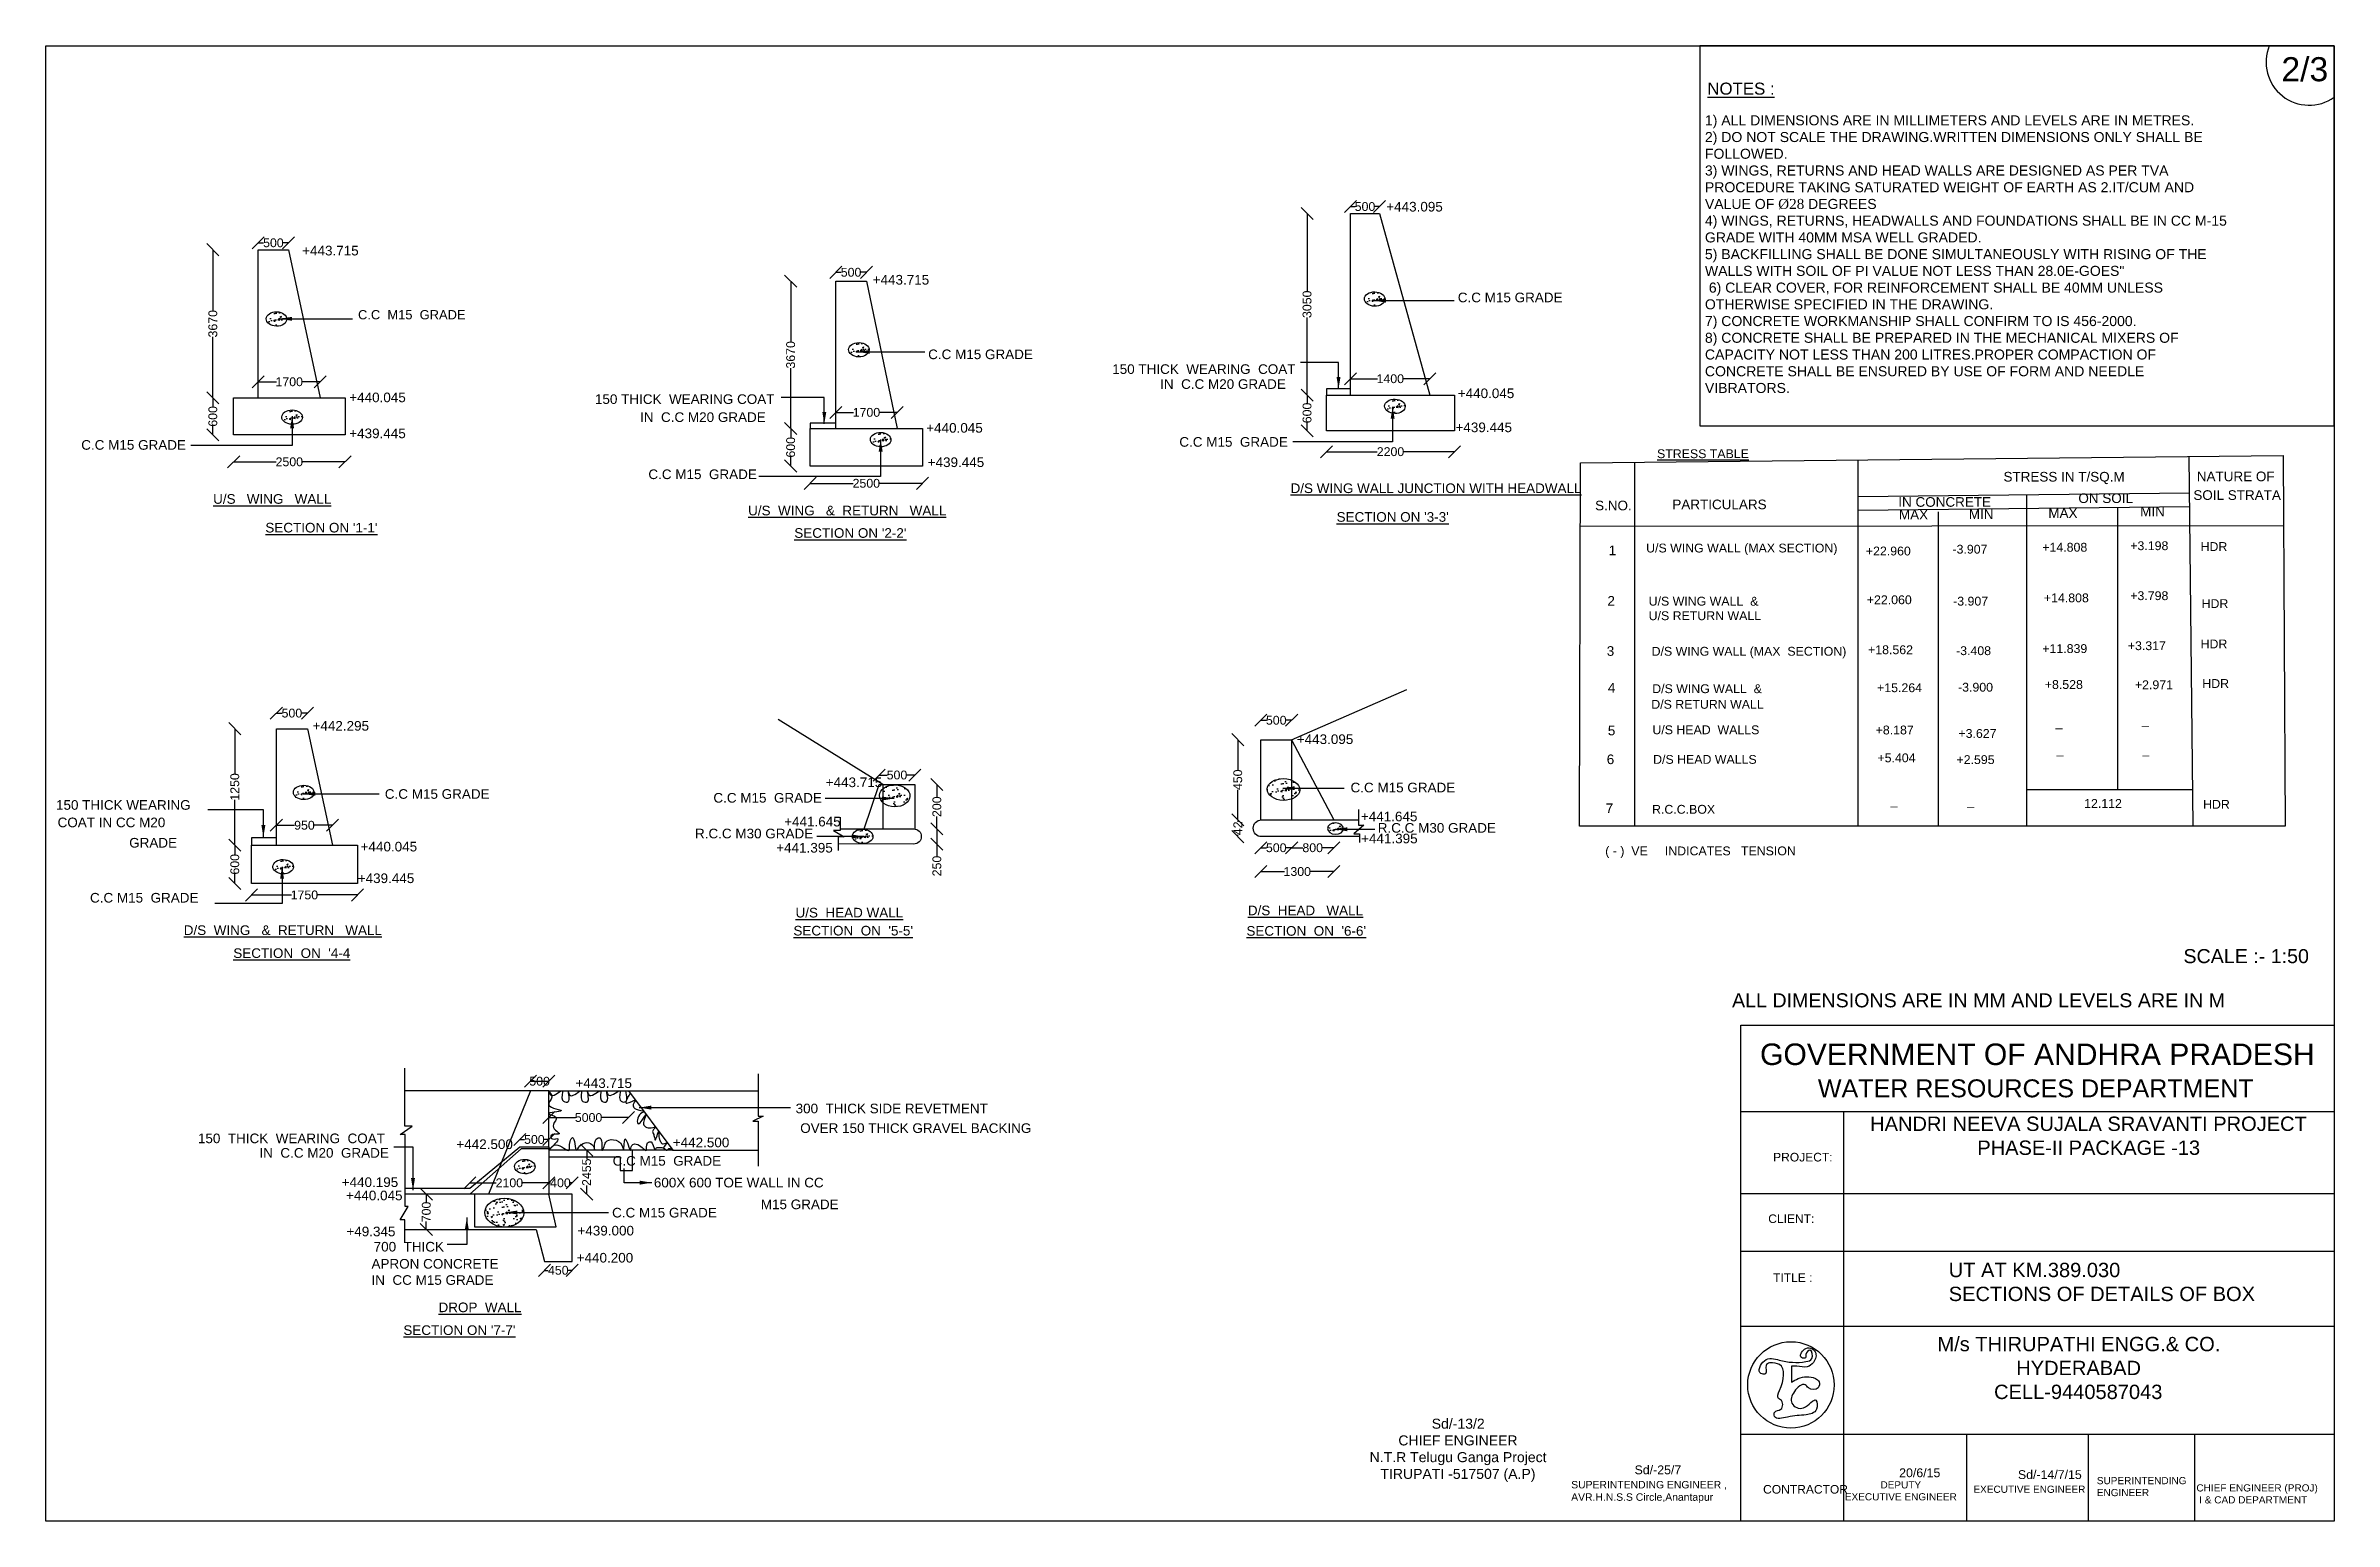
# Model space of a CAD drawing. Header units: millimetres. Extents: x 4104 to 9804, y 4964 to 8640.
import ezdxf

# ---------------------------------------------------------------- set-up
doc = ezdxf.new("R2010")
doc.units = ezdxf.units.MM
doc.header["$MEASUREMENT"] = 0
for name, color, linetype in [('DIMENSIONS', 7, 'Continuous'), ('REF', 2, 'Continuous'), ('TEXT', 7, 'Continuous')]:
    doc.layers.add(name, color=color, linetype=linetype)
doc.styles.get("Standard").update_dxf_attribs({"font": 'arial.ttf', "height": 22})
doc.dimstyles.get("Standard").update_dxf_attribs({"dimtxt": 24, "dimasz": 30, "dimexe": 0.18, "dimexo": 0.0625, "dimgap": 0.09, "dimtad": 0, "dimdec": 0, "dimzin": 0, "dimdsep": 46, "dimtxsty": 'Standard', "dimblk": 'OBLIQUE', "dimcen": 0.09, "dimse1": 1, "dimse2": 1, "dimadec": 0, "dimazin": 0, "dimtfac": 1, "dimtdec": 0, "dimtofl": 0, "dimtmove": 0, "dimatfit": 3, "dimfxl": 1, "dimtolj": 1, "dimtzin": 0, "dimarcsym": 0})

msp = doc.modelspace()

# ---------------------------------------------------------------- texts
at = {"layer": 'DIMENSIONS', "color": 0}
for s, height, p in [('2/3', 60, (9672.2, 8551.2)), ('%%UNOTES :', 30, (8242.3, 8517.8)), ('%%USTRESS TABLE', 22, (8117, 7612.3)), ('%%UU/S   WING   WALL', 24, (4520.9, 7498.6)), ('%%UD/S WING WALL JUNCTION WITH HEADWALL', 24, (7204.3, 7525.3)), ('STRESS IN T/SQ.M', 24, (8979.9, 7554)), ('ON SOIL', 24, (9166.4, 7500.5)), ('SOIL STRATA', 24, (9452.8, 7508.3)), ('NATURE OF', 24, (9461.4, 7554.8)), ('%%UU/S  WING   &  RETURN   WALL', 24, (5853.3, 7469.7)), ("%%USECTION ON '3-3'", 24, (7319, 7453.8)), ('S.NO.', 24, (7962.7, 7482.3)), ('PARTICULARS', 24, (8155.2, 7485)), ('IN CONCRETE', 24, (8717.9, 7491.1)), ('MAX', 24, (8719.5, 7459.5)), ('MIN', 24, (8893.5, 7460.9)), ('MAX', 24, (9091.6, 7463.3)), ('MIN', 24, (9320.3, 7467.5)), ("%%USECTION ON '1-1'", 24, (4651, 7427.1)), ("%%USECTION ON '2-2'", 24, (5968.3, 7413.8)), ('1', 24, (7996.6, 7370.5)), ('U/S WING WALL (MAX SECTION)', 22, (8089.9, 7377.3)), ('+22.960', 22, (8637.1, 7369.9)), ('-3.907', 22, (8852.8, 7374.4)), ('+14.808', 22, (9076.6, 7379.3)), ('+3.198', 22, (9295.7, 7383.1)), ('HDR', 22, (9470.8, 7381)), ('2', 24, (7993.4, 7244.8)), ('U/S WING WALL  &', 22, (8096.2, 7244.9)), ('+22.060', 22, (8639.5, 7248.4)), ('-3.907', 22, (8854.5, 7245)), ('+14.808', 22, (9080.5, 7253.2)), ('+3.798', 22, (9295.7, 7258.6)), ('HDR', 22, (9473.3, 7238.9)), ('U/S RETURN WALL', 22, (8096.2, 7208.7)), ('3', 24, (7991.8, 7119.8)), ('D/S WING WALL (MAX  SECTION)', 22, (8103.6, 7120.1)), ('+18.562', 22, (8642.6, 7123.9)), ('-3.408', 22, (8861.8, 7121.6)), ('+11.839', 22, (9076.6, 7126.8)), ('+3.317', 22, (9289.5, 7134)), ('HDR', 22, (9470.8, 7138.4)), ('4', 24, (7994.5, 7028.1)), ('D/S RETURN WALL', 22, (8102.7, 6988)), ('D/S WING WALL  &', 22, (8105, 7026.9)), ('+15.264', 22, (8665.1, 7029.3)), ('-3.900', 22, (8866.7, 7030.6)), ('+8.528', 22, (9082.8, 7037.3)), ('+2.971', 22, (9307.2, 7036.7)), ('HDR', 22, (9475.1, 7039.8)), ('5', 24, (7994.5, 6921.8)), ('U/S HEAD  WALLS ', 22, (8105.5, 6924.5)), ('+8.187', 22, (8661.5, 6924)), ('+3.627', 22, (8867.7, 6915.4)), ('_', 22, (9109.5, 6943.4)), ('_', 22, (9324.6, 6948.6)), ('6', 24, (7991.8, 6850)), ('D/S HEAD WALLS', 22, (8107.3, 6850.8)), ('+5.404', 22, (8666, 6854.7)), ('+2.595', 22, (8862.8, 6850.2)), ('_', 22, (9112.1, 6875.7)), ('_', 22, (9326.1, 6875.7)), ('7', 24, (7989.2, 6728)), ('R.C.C.BOX', 22, (8104.6, 6726.4)), ('_', 22, (8698.7, 6748.4)), ('_', 22, (8889.8, 6747.8)), ('12.112', 22, (9180.8, 6741.1)), ('HDR', 22, (9477, 6738.8)), ('( - )  VE     INDICATES   TENSION', 22, (7988, 6622.8)), ('%%UD/S  HEAD   WALL', 24, (7097.9, 6473.5)), ('%%UD/S  WING   &  RETURN   WALL', 24, (4447.7, 6424.3)), ("%%USECTION  ON  '5-5'", 24, (5966.1, 6423.1)), ('%%UU/S  HEAD WALL', 24, (5971.3, 6468)), ("%%USECTION  ON  '6-6'", 24, (7094.4, 6422.5)), ("%%USECTION  ON  '4-4", 24, (4571.1, 6367.1)), ('SCALE :- 1:50 ', 35, (9428.1, 6354.2)), ('ALL DIMENSIONS ARE IN MM AND LEVELS ARE IN M ', 35, (8303.8, 6244.1)), ('%%UDROP  WALL', 24, (5082.2, 5484.7)), ("%%USECTION ON '7-7'", 24, (4994.7, 5427.9))]:
    msp.add_text(s, height=height, dxfattribs=at).set_placement(p)
at = {"layer": 'DIMENSIONS'}
for s, p in [('Sd/-25/7', (8061.1, 5080.9)), ('20/6/15', (8720.1, 5073.6)), ('Sd/-14/7/15', (9015.9, 5069))]:
    msp.add_text(s, height=22, dxfattribs=at).set_placement(p)
at = {"layer": 'DIMENSIONS', "color": 0, "char_height": 25, "attachment_point": 1}
for s, insert, width in [('1) ALL DIMENSIONS ARE IN MILLIMETERS AND LEVELS ARE IN METRES. \\P2) DO NOT SCALE THE DRAWING.WRITTEN DIMENSIONS ONLY SHALL BE FOLLOWED. \\P3) WINGS, RETURNS AND HEAD WALLS ARE DESIGNED AS PER TVA PROCEDURE TAKING SATURATED WEIGHT OF EARTH AS 2.IT/CUM AND VALUE OF {\\fTimes New Roman|b0|i0|c0|p18;Ø28 }DEGREES   \\P4) WINGS, RETURNS, HEADWALLS AND FOUNDATIONS SHALL BE IN CC M-15 GRADE WITH 40MM MSA WELL GRADED. \\P5) BACKFILLING SHALL BE DONE SIMULTANEOUSLY WITH RISING OF THE WALLS WITH SOIL OF PI VALUE NOT LESS THAN 28.0E-GOES"\\P 6) CLEAR COVER, FOR REINFORCEMENT SHALL BE 40MM UNLESS OTHERWISE SPECIFIED IN THE DRAWING.   \\P7) CONCRETE WORKMANSHIP SHALL CONFIRM TO IS 456-2000. \\P8) CONCRETE SHALL BE PREPARED IN THE MECHANICAL MIXERS OF CAPACITY NOT LESS THAN 200 LITRES.PROPER COMPACTION OF CONCRETE SHALL BE ENSURED BY USE OF FORM AND NEEDLE VIBRATORS. ', (8236.3, 8466.4), 1305.627), ('\\pi176.1;Sd/-13/2\\P\\pi93.047;CHIEF ENGINEER  \\P\\pi21.543;N.T.R Telugu Ganga Project  \\P\\pi48.325;TIRUPATI -517507 (A.P)', (7379.7, 5219.4), 480.807)]:
    msp.add_mtext(s, dxfattribs=dict(at, insert=insert, width=width))
at = {"layer": 'TEXT', "color": 0}
for s, height, p in [('+443.095', 24, (7442.7, 8226.7)), ('+443.715', 24, (4742.6, 8117.3)), ('+443.715', 24, (6163.5, 8044.7)), ('C.C  M15  GRADE', 23, (4881.7, 7958.1)), ('C.C M15 GRADE', 24, (7620.8, 8000.6)), ('C.C M15 GRADE', 24, (6301.7, 7858.9)), ('150 THICK  WEARING  COAT', 24, (6760.1, 7822.1)), ('IN  C.C M20 GRADE', 24, (6879.5, 7784.8)), ('+440.045', 24, (4859.9, 7751.6)), ('150 THICK  WEARING COAT', 24, (5471.8, 7747.3)), ('+440.045', 24, (7620.8, 7761.8)), ('IN  C.C M20 GRADE', 24, (5584.2, 7702.4)), ('+440.045', 24, (6297, 7675.7)), ('+439.445', 24, (7615.1, 7677)), ('C.C M15 GRADE', 24, (4192.4, 7633.2)), ('+439.445', 24, (4859.9, 7662)), ('C.C M15  GRADE', 24, (6927.3, 7640.7)), ('C.C M15  GRADE', 24, (5604.9, 7560.1)), ('+439.445', 24, (6300.6, 7590.1)), ('+442.295', 24, (4768.4, 6933.4)), ('+443.095', 24, (7219.8, 6900.1)), ('C.C M15 GRADE', 24, (4948.5, 6763.6)), ('+443.715', 24, (6046.6, 6792.7)), ('C.C M15 GRADE', 24, (7353.6, 6779.7)), ('150 THICK WEARING', 24, (4129.5, 6736.3)), ('C.C M15  GRADE', 24, (5766.8, 6754.1)), ('+441.645', 24, (7379.5, 6707.6)), ('COAT IN CC M20', 24, (4133.5, 6692.8)), ('R.C.C M30 GRADE', 24, (5721, 6665.1)), ('+441.645', 24, (5943.1, 6694.8)), ('+441.395', 24, (7380, 6652.7)), ('R.C.C M30 GRADE', 24, (7421.4, 6679.2)), ('GRADE', 24, (4311.8, 6642.1)), ('+440.045', 24, (4888.2, 6632.5)), ('+441.395', 24, (5923.4, 6629.7)), ('+439.445', 24, (4881.1, 6553.7)), ('C.C M15  GRADE', 24, (4214.2, 6505.1)), ('+443.715', 24, (5423.2, 6043.2)), ('300  THICK SIDE REVETMENT', 24, (5971.6, 5980.2)), ('150  THICK  WEARING  COAT', 24, (4483, 5905.7)), ('OVER 150 THICK GRAVEL BACKING', 24, (5983, 5931.2)), ('IN  C.C M20  GRADE', 24, (4636.2, 5869.6)), ('+442.500', 24, (5126.7, 5891.1)), ('C.C M15  GRADE', 24, (5515.9, 5849.7)), ('+442.500', 24, (5665.7, 5895.5)), ('+440.195', 24, (4841.1, 5796.5)), ('600X 600 TOE WALL IN CC', 24, (5618.5, 5795.5)), ('+440.045', 24, (4851.8, 5763.4)), ('M15 GRADE', 24, (5884.9, 5741.3)), ('+439.000', 24, (5428.3, 5675.8)), ('C.C M15 GRADE', 24, (5514.5, 5720.6)), ('+49.345', 24, (4852.8, 5673.7)), ('700  THICK ', 24, (4920.7, 5635.8)), ('APRON CONCRETE', 24, (4915.3, 5593.2)), ('+440.200', 24, (5426.3, 5608.3)), ('IN  CC M15 GRADE', 24, (4915.3, 5552.8))]:
    msp.add_text(s, height=height, dxfattribs=at).set_placement(p)
at = {"layer": 'TEXT', "color": 0, "attachment_point": 1}
for s, insert, char_height, width in [('\\pi28.925;{\\H1.5x;GOVERNMENT OF ANDHRA PRADESH}  \\P\\pi173.01;{\\H1.25x;WATER RESOURCES DEPARTMENT }', (8344.6, 6154), 35.742, 1429.401), ('\\pi2.499;HANDRI NEEVA SUJALA SRAVANTI PROJECT \\P\\pi269.38;PHASE-II PACKAGE -13', (8645.3, 5971.9), 35.742, 1087.616), ('PROJECT:', (8406.1, 5881.6), 21.45, 219.999), ('CLIENT:', (8394, 5728.2), 21.45, 219.999), ('UT AT KM.389.030\\PSECTIONS OF DETAILS OF BOX ', (8843.5, 5607.7), 35.742, 873.896), ('TITLE :', (8406, 5581.7), 21.45, 219.999), ('\\pi4.0228;M/s THIRUPATHI ENGG.& CO. \\P\\pi200.26;HYDERABAD   \\P\\pi145.08;CELL-9440587043', (8811.4, 5423.2), 35.742, 704.622), ('SUPERINTENDING \\PENGINEER ', (9212.3, 5074), 17.871, 221.944), ('SUPERINTENDING ENGINEER ,\\PAVR.H.N.S.S Circle,Anantapur', (7903.2, 5064.2), 18.514, 572.007), ('CONTRACTOR ', (8381.2, 5054.1), 21.445, 219.999), ('\\pi159.45;DEPUTY \\P\\pi70.752;EXECUTIVE ENGINEER ', (8514, 5063.5), 17.871, 418.053), ('EXECUTIVE ENGINEER', (8905, 5052.5), 17.871, 278.702), ('CHIEF ENGINEER (PROJ)\\P I & CAD DEPARTMENT ', (9460.4, 5055.9), 17.871, 301.656)]:
    msp.add_mtext(s, dxfattribs=dict(at, insert=insert, char_height=char_height, width=width))

# ---------------------------------------------------------------- blocks, each defined once
blk = doc.blocks.new('_Oblique')
at = {"color": 0, "linetype": 'ByBlock', "lineweight": -2}
blk.add_line((-0.5, -0.5), (0.5, 0.5), dxfattribs=at)
blk = doc.blocks.new('*D4')
at = {"layer": 'Defpoints', "color": 0}
for p in [(4633.2, 8131.6), (4708.6, 8148.6), (4708.6, 8131.6)]:
    blk.add_point(p, dxfattribs=at)
at = {"layer": 'DIMENSIONS', "color": 0, "lineweight": -2}
for p, q in [((4633.2, 8148.6), (4646.6, 8148.6)), ((4708.6, 8148.6), (4695.3, 8148.6))]:
    blk.add_line(p, q, dxfattribs=at)
at = {"layer": 'DIMENSIONS', "color": 0, "lineweight": -2, "xscale": 30, "yscale": 30, "zscale": 30, "rotation": 180}
blk.add_blockref('_Oblique', (4633.2, 8148.6), dxfattribs=at)
at = {"layer": 'DIMENSIONS', "color": 0, "lineweight": -2, "xscale": 30, "yscale": 30, "zscale": 30}
blk.add_blockref('_Oblique', (4708.6, 8148.6), dxfattribs=at)
at = {"layer": 'DIMENSIONS', "color": 0, "insert": (4670.9, 8148.6), "char_height": 22, "attachment_point": 5}
blk.add_mtext('\\A1;500', dxfattribs=at)
blk = doc.blocks.new('*D5')
at = {"layer": 'Defpoints', "color": 0}
for p in [(4633.2, 8131.6), (4520.2, 7762.7), (4633.2, 7762.7)]:
    blk.add_point(p, dxfattribs=at)
at = {"layer": 'DIMENSIONS', "color": 0, "lineweight": -2}
for p, q in [((4520.2, 8131.6), (4520.2, 7980)), ((4520.2, 7762.7), (4520.2, 7914.3))]:
    blk.add_line(p, q, dxfattribs=at)
at = {"layer": 'DIMENSIONS', "color": 0, "lineweight": -2, "xscale": 30, "yscale": 30, "zscale": 30}
for p, rotation in [((4520.2, 8131.6), 90), ((4520.2, 7762.7), 270)]:
    blk.add_blockref('_Oblique', p, dxfattribs=dict(at, rotation=rotation))
at = {"layer": 'DIMENSIONS', "color": 0, "insert": (4520.2, 7947.1), "char_height": 22, "attachment_point": 5, "rotation": 90}
blk.add_mtext('\\A1;3670', dxfattribs=at)
blk = doc.blocks.new('*D6')
at = {"layer": 'Defpoints', "color": 0}
for p in [(4572, 7762.7), (4520.2, 7670), (4572, 7670)]:
    blk.add_point(p, dxfattribs=at)
at = {"layer": 'DIMENSIONS', "color": 0, "lineweight": -2}
for p, q in [((4520.2, 7762.7), (4520.2, 7740.8)), ((4520.2, 7670), (4520.2, 7691.9))]:
    blk.add_line(p, q, dxfattribs=at)
at = {"layer": 'DIMENSIONS', "color": 0, "lineweight": -2, "xscale": 30, "yscale": 30, "zscale": 30}
for p, rotation in [((4520.2, 7762.7), 90), ((4520.2, 7670), 270)]:
    blk.add_blockref('_Oblique', p, dxfattribs=dict(at, rotation=rotation))
at = {"layer": 'DIMENSIONS', "color": 0, "insert": (4520.2, 7716.3), "char_height": 22, "attachment_point": 5, "rotation": 90}
blk.add_mtext('\\A1;600', dxfattribs=at)
blk = doc.blocks.new('*D7')
at = {"layer": 'Defpoints', "color": 0}
for p in [(4572, 7670), (4849.3, 7670), (4849.3, 7603)]:
    blk.add_point(p, dxfattribs=at)
at = {"layer": 'DIMENSIONS', "color": 0, "lineweight": -2}
for p, q in [((4572, 7603), (4677.6, 7603)), ((4849.3, 7603), (4743.7, 7603))]:
    blk.add_line(p, q, dxfattribs=at)
at = {"layer": 'DIMENSIONS', "color": 0, "lineweight": -2, "xscale": 30, "yscale": 30, "zscale": 30, "rotation": 180}
blk.add_blockref('_Oblique', (4572, 7603), dxfattribs=at)
at = {"layer": 'DIMENSIONS', "color": 0, "lineweight": -2, "xscale": 30, "yscale": 30, "zscale": 30}
blk.add_blockref('_Oblique', (4849.3, 7603), dxfattribs=at)
at = {"layer": 'DIMENSIONS', "color": 0, "insert": (4710.6, 7603), "char_height": 22, "attachment_point": 5}
blk.add_mtext('\\A1;2500', dxfattribs=at)
blk = doc.blocks.new('*D8')
at = {"layer": 'Defpoints', "color": 0}
for p in [(4633.2, 7762.7), (4787.7, 7802.4), (4787.7, 7762.7)]:
    blk.add_point(p, dxfattribs=at)
at = {"layer": 'DIMENSIONS', "color": 0, "lineweight": -2}
for p, q in [((4633.2, 7802.4), (4678.6, 7802.4)), ((4787.7, 7802.4), (4742.3, 7802.4))]:
    blk.add_line(p, q, dxfattribs=at)
at = {"layer": 'DIMENSIONS', "color": 0, "lineweight": -2, "xscale": 30, "yscale": 30, "zscale": 30, "rotation": 180}
blk.add_blockref('_Oblique', (4633.2, 7802.4), dxfattribs=at)
at = {"layer": 'DIMENSIONS', "color": 0, "lineweight": -2, "xscale": 30, "yscale": 30, "zscale": 30}
blk.add_blockref('_Oblique', (4787.7, 7802.4), dxfattribs=at)
at = {"layer": 'DIMENSIONS', "color": 0, "insert": (4710.4, 7802.4), "char_height": 22, "attachment_point": 5}
blk.add_mtext('\\A1;1700', dxfattribs=at)
blk = doc.blocks.new('*D9')
at = {"layer": 'Defpoints', "color": 0}
for p in [(6071.5, 8053.4), (6147.9, 8075.2), (6147.9, 8053.4)]:
    blk.add_point(p, dxfattribs=at)
at = {"layer": 'DIMENSIONS', "color": 0, "lineweight": -2}
for p, q in [((6071.5, 8075.2), (6085.3, 8075.2)), ((6147.9, 8075.2), (6134, 8075.2))]:
    blk.add_line(p, q, dxfattribs=at)
at = {"layer": 'DIMENSIONS', "color": 0, "lineweight": -2, "xscale": 30, "yscale": 30, "zscale": 30, "rotation": 180}
blk.add_blockref('_Oblique', (6071.5, 8075.2), dxfattribs=at)
at = {"layer": 'DIMENSIONS', "color": 0, "lineweight": -2, "xscale": 30, "yscale": 30, "zscale": 30}
blk.add_blockref('_Oblique', (6147.9, 8075.2), dxfattribs=at)
at = {"layer": 'DIMENSIONS', "color": 0, "insert": (6109.7, 8075.2), "char_height": 22, "attachment_point": 5}
blk.add_mtext('\\A1;500', dxfattribs=at)
blk = doc.blocks.new('*D10')
at = {"layer": 'Defpoints', "color": 0}
for p in [(6071.5, 8053.4), (5959.3, 7685.8), (6071.5, 7685.8)]:
    blk.add_point(p, dxfattribs=at)
at = {"layer": 'DIMENSIONS', "color": 0, "lineweight": -2}
for p, q in [((5959.3, 8053.4), (5959.3, 7902.5)), ((5959.3, 7685.8), (5959.3, 7836.7))]:
    blk.add_line(p, q, dxfattribs=at)
at = {"layer": 'DIMENSIONS', "color": 0, "lineweight": -2, "xscale": 30, "yscale": 30, "zscale": 30}
for p, rotation in [((5959.3, 8053.4), 90), ((5959.3, 7685.8), 270)]:
    blk.add_blockref('_Oblique', p, dxfattribs=dict(at, rotation=rotation))
at = {"layer": 'DIMENSIONS', "color": 0, "insert": (5959.3, 7869.6), "char_height": 22, "attachment_point": 5, "rotation": 90}
blk.add_mtext('\\A1;3670', dxfattribs=at)
blk = doc.blocks.new('*D11')
at = {"layer": 'Defpoints', "color": 0}
for p in [(6224.5, 7726.2), (6071.5, 7685.8), (6224.5, 7685.8)]:
    blk.add_point(p, dxfattribs=at)
at = {"layer": 'DIMENSIONS', "color": 0, "lineweight": -2}
for p, q in [((6071.5, 7726.2), (6116.1, 7726.2)), ((6224.5, 7726.2), (6179.9, 7726.2))]:
    blk.add_line(p, q, dxfattribs=at)
at = {"layer": 'DIMENSIONS', "color": 0, "lineweight": -2, "xscale": 30, "yscale": 30, "zscale": 30, "rotation": 180}
blk.add_blockref('_Oblique', (6071.5, 7726.2), dxfattribs=at)
at = {"layer": 'DIMENSIONS', "color": 0, "lineweight": -2, "xscale": 30, "yscale": 30, "zscale": 30}
blk.add_blockref('_Oblique', (6224.5, 7726.2), dxfattribs=at)
at = {"layer": 'DIMENSIONS', "color": 0, "insert": (6148, 7726.2), "char_height": 22, "attachment_point": 5}
blk.add_mtext('\\A1;1700', dxfattribs=at)
blk = doc.blocks.new('*D12')
at = {"layer": 'Defpoints', "color": 0}
for p in [(6008.1, 7685.8), (5959.3, 7592.7), (6008.1, 7592.7)]:
    blk.add_point(p, dxfattribs=at)
at = {"layer": 'DIMENSIONS', "color": 0, "lineweight": -2}
for p, q in [((5959.3, 7685.8), (5959.3, 7663.7)), ((5959.3, 7592.7), (5959.3, 7614.9))]:
    blk.add_line(p, q, dxfattribs=at)
at = {"layer": 'DIMENSIONS', "color": 0, "lineweight": -2, "xscale": 30, "yscale": 30, "zscale": 30}
for p, rotation in [((5959.3, 7685.8), 90), ((5959.3, 7592.7), 270)]:
    blk.add_blockref('_Oblique', p, dxfattribs=dict(at, rotation=rotation))
at = {"layer": 'DIMENSIONS', "color": 0, "insert": (5959.3, 7639.3), "char_height": 22, "attachment_point": 5, "rotation": 90}
blk.add_mtext('\\A1;600', dxfattribs=at)
blk = doc.blocks.new('*D13')
at = {"layer": 'Defpoints', "color": 0}
for p in [(6008.1, 7592.7), (6287.3, 7592.7), (6287.3, 7549.5)]:
    blk.add_point(p, dxfattribs=at)
at = {"layer": 'DIMENSIONS', "color": 0, "lineweight": -2}
for p, q in [((6008.1, 7549.5), (6114.6, 7549.5)), ((6287.3, 7549.5), (6180.7, 7549.5))]:
    blk.add_line(p, q, dxfattribs=at)
at = {"layer": 'DIMENSIONS', "color": 0, "lineweight": -2, "xscale": 30, "yscale": 30, "zscale": 30, "rotation": 180}
blk.add_blockref('_Oblique', (6008.1, 7549.5), dxfattribs=at)
at = {"layer": 'DIMENSIONS', "color": 0, "lineweight": -2, "xscale": 30, "yscale": 30, "zscale": 30}
blk.add_blockref('_Oblique', (6287.3, 7549.5), dxfattribs=at)
at = {"layer": 'DIMENSIONS', "color": 0, "insert": (6147.7, 7549.5), "char_height": 22, "attachment_point": 5}
blk.add_mtext('\\A1;2500', dxfattribs=at)
blk = doc.blocks.new('*D14')
at = {"layer": 'Defpoints', "color": 0}
for p in [(7353.9, 8221.9), (7425.6, 8238.9), (7425.6, 8221.9)]:
    blk.add_point(p, dxfattribs=at)
at = {"layer": 'DIMENSIONS', "color": 0, "lineweight": -2}
for p, q in [((7353.9, 8238.9), (7365.4, 8238.9)), ((7425.6, 8238.9), (7414.1, 8238.9))]:
    blk.add_line(p, q, dxfattribs=at)
at = {"layer": 'DIMENSIONS', "color": 0, "lineweight": -2, "xscale": 30, "yscale": 30, "zscale": 30, "rotation": 180}
blk.add_blockref('_Oblique', (7353.9, 8238.9), dxfattribs=at)
at = {"layer": 'DIMENSIONS', "color": 0, "lineweight": -2, "xscale": 30, "yscale": 30, "zscale": 30}
blk.add_blockref('_Oblique', (7425.6, 8238.9), dxfattribs=at)
at = {"layer": 'DIMENSIONS', "color": 0, "insert": (7389.7, 8238.9), "char_height": 22, "attachment_point": 5}
blk.add_mtext('\\A1;500', dxfattribs=at)
blk = doc.blocks.new('*D15')
at = {"layer": 'Defpoints', "color": 0}
for p in [(7353.9, 8221.9), (7245.4, 7769.3), (7353.9, 7769.3)]:
    blk.add_point(p, dxfattribs=at)
at = {"layer": 'DIMENSIONS', "color": 0, "lineweight": -2}
for p, q in [((7245.4, 8221.9), (7245.4, 8028.5)), ((7245.4, 7769.3), (7245.4, 7962.7))]:
    blk.add_line(p, q, dxfattribs=at)
at = {"layer": 'DIMENSIONS', "color": 0, "lineweight": -2, "xscale": 30, "yscale": 30, "zscale": 30}
for p, rotation in [((7245.4, 8221.9), 90), ((7245.4, 7769.3), 270)]:
    blk.add_blockref('_Oblique', p, dxfattribs=dict(at, rotation=rotation))
at = {"layer": 'DIMENSIONS', "color": 0, "insert": (7245.4, 7995.6), "char_height": 22, "attachment_point": 5, "rotation": 90}
blk.add_mtext('\\A1;3050', dxfattribs=at)
blk = doc.blocks.new('*D16')
at = {"layer": 'Defpoints', "color": 0}
for p in [(7551.5, 7810), (7353.9, 7769.3), (7551.5, 7769.3)]:
    blk.add_point(p, dxfattribs=at)
at = {"layer": 'DIMENSIONS', "color": 0, "lineweight": -2}
for p, q in [((7353.9, 7810), (7420.8, 7810)), ((7551.5, 7810), (7484.6, 7810))]:
    blk.add_line(p, q, dxfattribs=at)
at = {"layer": 'DIMENSIONS', "color": 0, "lineweight": -2, "xscale": 30, "yscale": 30, "zscale": 30, "rotation": 180}
blk.add_blockref('_Oblique', (7353.9, 7810), dxfattribs=at)
at = {"layer": 'DIMENSIONS', "color": 0, "lineweight": -2, "xscale": 30, "yscale": 30, "zscale": 30}
blk.add_blockref('_Oblique', (7551.5, 7810), dxfattribs=at)
at = {"layer": 'DIMENSIONS', "color": 0, "insert": (7452.7, 7810), "char_height": 22, "attachment_point": 5}
blk.add_mtext('\\A1;1400', dxfattribs=at)
blk = doc.blocks.new('*D17')
at = {"layer": 'Defpoints', "color": 0}
for p in [(7293.6, 7769.3), (7245.4, 7680.6), (7293.6, 7680.6)]:
    blk.add_point(p, dxfattribs=at)
at = {"layer": 'DIMENSIONS', "color": 0, "lineweight": -2}
for p, q in [((7245.4, 7769.3), (7245.4, 7749.4)), ((7245.4, 7680.6), (7245.4, 7700.5))]:
    blk.add_line(p, q, dxfattribs=at)
at = {"layer": 'DIMENSIONS', "color": 0, "lineweight": -2, "xscale": 30, "yscale": 30, "zscale": 30}
for p, rotation in [((7245.4, 7769.3), 90), ((7245.4, 7680.6), 270)]:
    blk.add_blockref('_Oblique', p, dxfattribs=dict(at, rotation=rotation))
at = {"layer": 'DIMENSIONS', "color": 0, "insert": (7245.4, 7724.9), "char_height": 22, "attachment_point": 5, "rotation": 90}
blk.add_mtext('\\A1;600', dxfattribs=at)
blk = doc.blocks.new('*D18')
at = {"layer": 'Defpoints', "color": 0}
for p in [(7293.6, 7680.6), (7612.8, 7680.6), (7612.8, 7628.3)]:
    blk.add_point(p, dxfattribs=at)
at = {"layer": 'DIMENSIONS', "color": 0, "lineweight": -2}
for p, q in [((7293.6, 7628.3), (7420.1, 7628.3)), ((7612.8, 7628.3), (7486.3, 7628.3))]:
    blk.add_line(p, q, dxfattribs=at)
at = {"layer": 'DIMENSIONS', "color": 0, "lineweight": -2, "xscale": 30, "yscale": 30, "zscale": 30, "rotation": 180}
blk.add_blockref('_Oblique', (7293.6, 7628.3), dxfattribs=at)
at = {"layer": 'DIMENSIONS', "color": 0, "lineweight": -2, "xscale": 30, "yscale": 30, "zscale": 30}
blk.add_blockref('_Oblique', (7612.8, 7628.3), dxfattribs=at)
at = {"layer": 'DIMENSIONS', "color": 0, "insert": (7453.2, 7628.3), "char_height": 22, "attachment_point": 5}
blk.add_mtext('\\A1;2200', dxfattribs=at)
blk = doc.blocks.new('*D19')
at = {"layer": 'Defpoints', "color": 0}
for p in [(4755.8, 6977), (4678.3, 6938.3), (4755.8, 6938.3)]:
    blk.add_point(p, dxfattribs=at)
at = {"layer": 'DIMENSIONS', "color": 0, "lineweight": -2}
for p, q in [((4678.3, 6977), (4692.7, 6977)), ((4755.8, 6977), (4741.4, 6977))]:
    blk.add_line(p, q, dxfattribs=at)
at = {"layer": 'DIMENSIONS', "color": 0, "lineweight": -2, "xscale": 30, "yscale": 30, "zscale": 30, "rotation": 180}
blk.add_blockref('_Oblique', (4678.3, 6977), dxfattribs=at)
at = {"layer": 'DIMENSIONS', "color": 0, "lineweight": -2, "xscale": 30, "yscale": 30, "zscale": 30}
blk.add_blockref('_Oblique', (4755.8, 6977), dxfattribs=at)
at = {"layer": 'DIMENSIONS', "color": 0, "insert": (4717, 6977), "char_height": 22, "attachment_point": 5}
blk.add_mtext('\\A1;500', dxfattribs=at)
blk = doc.blocks.new('*D20')
at = {"layer": 'Defpoints', "color": 0}
for p in [(4678.3, 6938.3), (4574.9, 6648.2), (4678.3, 6648.2)]:
    blk.add_point(p, dxfattribs=at)
at = {"layer": 'DIMENSIONS', "color": 0, "lineweight": -2}
for p, q in [((4574.9, 6938.3), (4574.9, 6825.1)), ((4574.9, 6648.2), (4574.9, 6761.4))]:
    blk.add_line(p, q, dxfattribs=at)
at = {"layer": 'DIMENSIONS', "color": 0, "lineweight": -2, "xscale": 30, "yscale": 30, "zscale": 30}
for p, rotation in [((4574.9, 6938.3), 90), ((4574.9, 6648.2), 270)]:
    blk.add_blockref('_Oblique', p, dxfattribs=dict(at, rotation=rotation))
at = {"layer": 'DIMENSIONS', "color": 0, "insert": (4574.9, 6793.2), "char_height": 22, "attachment_point": 5, "rotation": 90}
blk.add_mtext('\\A1;1250', dxfattribs=at)
blk = doc.blocks.new('*D21')
at = {"layer": 'Defpoints', "color": 0}
for p in [(4818.3, 6697.6), (4678.3, 6648.2), (4818.3, 6648.2)]:
    blk.add_point(p, dxfattribs=at)
at = {"layer": 'DIMENSIONS', "color": 0, "lineweight": -2}
for p, q in [((4678.3, 6697.6), (4723.9, 6697.6)), ((4818.3, 6697.6), (4772.6, 6697.6))]:
    blk.add_line(p, q, dxfattribs=at)
at = {"layer": 'DIMENSIONS', "color": 0, "lineweight": -2, "xscale": 30, "yscale": 30, "zscale": 30, "rotation": 180}
blk.add_blockref('_Oblique', (4678.3, 6697.6), dxfattribs=at)
at = {"layer": 'DIMENSIONS', "color": 0, "lineweight": -2, "xscale": 30, "yscale": 30, "zscale": 30}
blk.add_blockref('_Oblique', (4818.3, 6697.6), dxfattribs=at)
at = {"layer": 'DIMENSIONS', "color": 0, "insert": (4748.3, 6697.6), "char_height": 22, "attachment_point": 5}
blk.add_mtext('\\A1;950', dxfattribs=at)
blk = doc.blocks.new('*D22')
at = {"layer": 'Defpoints', "color": 0}
for p in [(4616.1, 6648.2), (4574.9, 6552.9), (4616.1, 6552.9)]:
    blk.add_point(p, dxfattribs=at)
at = {"layer": 'DIMENSIONS', "color": 0, "lineweight": -2}
for p, q in [((4574.9, 6648.2), (4574.9, 6624.9)), ((4574.9, 6552.9), (4574.9, 6576.1))]:
    blk.add_line(p, q, dxfattribs=at)
at = {"layer": 'DIMENSIONS', "color": 0, "lineweight": -2, "xscale": 30, "yscale": 30, "zscale": 30}
for p, rotation in [((4574.9, 6648.2), 90), ((4574.9, 6552.9), 270)]:
    blk.add_blockref('_Oblique', p, dxfattribs=dict(at, rotation=rotation))
at = {"layer": 'DIMENSIONS', "color": 0, "insert": (4574.9, 6600.5), "char_height": 22, "attachment_point": 5, "rotation": 90}
blk.add_mtext('\\A1;600', dxfattribs=at)
blk = doc.blocks.new('*D23')
at = {"layer": 'Defpoints', "color": 0}
for p in [(4616.1, 6552.9), (4880.1, 6552.9), (4880.1, 6524)]:
    blk.add_point(p, dxfattribs=at)
at = {"layer": 'DIMENSIONS', "color": 0, "lineweight": -2}
for p, q in [((4616.1, 6524), (4716.2, 6524)), ((4880.1, 6524), (4780, 6524))]:
    blk.add_line(p, q, dxfattribs=at)
at = {"layer": 'DIMENSIONS', "color": 0, "lineweight": -2, "xscale": 30, "yscale": 30, "zscale": 30, "rotation": 180}
blk.add_blockref('_Oblique', (4616.1, 6524), dxfattribs=at)
at = {"layer": 'DIMENSIONS', "color": 0, "lineweight": -2, "xscale": 30, "yscale": 30, "zscale": 30}
blk.add_blockref('_Oblique', (4880.1, 6524), dxfattribs=at)
at = {"layer": 'DIMENSIONS', "color": 0, "insert": (4748.1, 6524), "char_height": 22, "attachment_point": 5}
blk.add_mtext('\\A1;1750', dxfattribs=at)
blk = doc.blocks.new('*D24')
at = {"layer": 'Defpoints', "color": 0}
for p in [(6179.8, 6799.1), (6268.3, 6822.8), (6268.3, 6799.1)]:
    blk.add_point(p, dxfattribs=at)
at = {"layer": 'DIMENSIONS', "color": 0, "lineweight": -2}
for p, q in [((6179.8, 6822.8), (6199.7, 6822.8)), ((6268.3, 6822.8), (6248.4, 6822.8))]:
    blk.add_line(p, q, dxfattribs=at)
at = {"layer": 'DIMENSIONS', "color": 0, "lineweight": -2, "xscale": 30, "yscale": 30, "zscale": 30, "rotation": 180}
blk.add_blockref('_Oblique', (6179.8, 6822.8), dxfattribs=at)
at = {"layer": 'DIMENSIONS', "color": 0, "lineweight": -2, "xscale": 30, "yscale": 30, "zscale": 30}
blk.add_blockref('_Oblique', (6268.3, 6822.8), dxfattribs=at)
at = {"layer": 'DIMENSIONS', "color": 0, "insert": (6224, 6822.8), "char_height": 22, "attachment_point": 5}
blk.add_mtext('\\A1;500', dxfattribs=at)
blk = doc.blocks.new('*D25')
at = {"layer": 'Defpoints', "color": 0}
for p in [(6268.3, 6799.1), (6268.3, 6688.7), (6323.4, 6688.7)]:
    blk.add_point(p, dxfattribs=at)
at = {"layer": 'DIMENSIONS', "color": 0, "lineweight": -2}
for p, q in [((6323.4, 6799.1), (6323.4, 6768.4)), ((6323.4, 6688.7), (6323.4, 6719.3))]:
    blk.add_line(p, q, dxfattribs=at)
at = {"layer": 'DIMENSIONS', "color": 0, "lineweight": -2, "xscale": 30, "yscale": 30, "zscale": 30}
for p, rotation in [((6323.4, 6799.1), 90), ((6323.4, 6688.7), 270)]:
    blk.add_blockref('_Oblique', p, dxfattribs=dict(at, rotation=rotation))
at = {"layer": 'DIMENSIONS', "color": 0, "insert": (6323.4, 6743.9), "char_height": 22, "attachment_point": 5, "rotation": 90}
blk.add_mtext('\\A1;200', dxfattribs=at)
blk = doc.blocks.new('*D26')
at = {"layer": 'Defpoints', "color": 0}
for p in [(6265.7, 6688.7), (6265.7, 6650.8), (6323.4, 6650.8)]:
    blk.add_point(p, dxfattribs=at)
at = {"layer": 'DIMENSIONS', "color": 0, "lineweight": -2}
for p, q in [((6323.4, 6688.7), (6323.4, 6650.8)), ((6323.4, 6650.8), (6323.4, 6620.8))]:
    blk.add_line(p, q, dxfattribs=at)
at = {"layer": 'DIMENSIONS', "color": 0, "lineweight": -2, "xscale": 30, "yscale": 30, "zscale": 30}
for p, rotation in [((6323.4, 6688.7), 90), ((6323.4, 6650.8), 270)]:
    blk.add_blockref('_Oblique', p, dxfattribs=dict(at, rotation=rotation))
at = {"layer": 'DIMENSIONS', "color": 0, "insert": (6323.4, 6596.2), "char_height": 22, "attachment_point": 5, "rotation": 90}
blk.add_mtext('\\A1;250', dxfattribs=at)
blk = doc.blocks.new('*D27')
at = {"layer": 'Defpoints', "color": 0}
for p in [(7207, 6959.2), (7130.1, 6910.9), (7207, 6910.9)]:
    blk.add_point(p, dxfattribs=at)
at = {"layer": 'DIMENSIONS', "color": 0, "lineweight": -2}
for p, q in [((7130.1, 6959.2), (7144.2, 6959.2)), ((7207, 6959.2), (7192.9, 6959.2))]:
    blk.add_line(p, q, dxfattribs=at)
at = {"layer": 'DIMENSIONS', "color": 0, "lineweight": -2, "xscale": 30, "yscale": 30, "zscale": 30, "rotation": 180}
blk.add_blockref('_Oblique', (7130.1, 6959.2), dxfattribs=at)
at = {"layer": 'DIMENSIONS', "color": 0, "lineweight": -2, "xscale": 30, "yscale": 30, "zscale": 30}
blk.add_blockref('_Oblique', (7207, 6959.2), dxfattribs=at)
at = {"layer": 'DIMENSIONS', "color": 0, "insert": (7168.6, 6959.2), "char_height": 22, "attachment_point": 5}
blk.add_mtext('\\A1;500', dxfattribs=at)
blk = doc.blocks.new('*D28')
at = {"layer": 'Defpoints', "color": 0}
for p in [(7130.1, 6910.9), (7072.8, 6711), (7130.1, 6711)]:
    blk.add_point(p, dxfattribs=at)
at = {"layer": 'DIMENSIONS', "color": 0, "lineweight": -2}
for p, q in [((7072.8, 6910.9), (7072.8, 6835.8)), ((7072.8, 6711), (7072.8, 6786.2))]:
    blk.add_line(p, q, dxfattribs=at)
at = {"layer": 'DIMENSIONS', "color": 0, "lineweight": -2, "xscale": 30, "yscale": 30, "zscale": 30}
for p, rotation in [((7072.8, 6910.9), 90), ((7072.8, 6711), 270)]:
    blk.add_blockref('_Oblique', p, dxfattribs=dict(at, rotation=rotation))
at = {"layer": 'DIMENSIONS', "color": 0, "insert": (7072.8, 6811), "char_height": 22, "attachment_point": 5, "rotation": 90}
blk.add_mtext('\\A1;450', dxfattribs=at)
blk = doc.blocks.new('*D29')
at = {"layer": 'Defpoints', "color": 0}
for p in [(7072.8, 6669.3), (7130.1, 6710.9), (7130.1, 6669.3)]:
    blk.add_point(p, dxfattribs=at)
at = {"layer": 'DIMENSIONS', "color": 0, "lineweight": -2}
for p, q in [((7072.8, 6710.9), (7072.8, 6706.3)), ((7072.8, 6669.3), (7072.8, 6673.9))]:
    blk.add_line(p, q, dxfattribs=at)
at = {"layer": 'DIMENSIONS', "color": 0, "lineweight": -2, "xscale": 30, "yscale": 30, "zscale": 30}
for p, rotation in [((7072.8, 6710.9), 90), ((7072.8, 6669.3), 270)]:
    blk.add_blockref('_Oblique', p, dxfattribs=dict(at, rotation=rotation))
at = {"layer": 'DIMENSIONS', "color": 0, "insert": (7072.8, 6690.1), "char_height": 22, "attachment_point": 5, "rotation": 90}
blk.add_mtext('\\A1;42', dxfattribs=at)
blk = doc.blocks.new('*D30')
at = {"layer": 'Defpoints', "color": 0}
for p in [(7130.1, 6711), (7207, 6711), (7207, 6641.6)]:
    blk.add_point(p, dxfattribs=at)
at = {"layer": 'DIMENSIONS', "color": 0, "lineweight": -2}
for p, q in [((7130.1, 6641.6), (7144.2, 6641.6)), ((7207, 6641.6), (7192.9, 6641.6))]:
    blk.add_line(p, q, dxfattribs=at)
at = {"layer": 'DIMENSIONS', "color": 0, "lineweight": -2, "xscale": 30, "yscale": 30, "zscale": 30, "rotation": 180}
blk.add_blockref('_Oblique', (7130.1, 6641.6), dxfattribs=at)
at = {"layer": 'DIMENSIONS', "color": 0, "lineweight": -2, "xscale": 30, "yscale": 30, "zscale": 30}
blk.add_blockref('_Oblique', (7207, 6641.6), dxfattribs=at)
at = {"layer": 'DIMENSIONS', "color": 0, "insert": (7168.6, 6641.6), "char_height": 22, "attachment_point": 5}
blk.add_mtext('\\A1;500', dxfattribs=at)
blk = doc.blocks.new('*D31')
at = {"layer": 'Defpoints', "color": 0}
for p in [(7207, 6711), (7311.8, 6711), (7311.8, 6641.6)]:
    blk.add_point(p, dxfattribs=at)
at = {"layer": 'DIMENSIONS', "color": 0, "lineweight": -2}
for p, q in [((7207, 6641.6), (7235.1, 6641.6)), ((7311.8, 6641.6), (7283.8, 6641.6))]:
    blk.add_line(p, q, dxfattribs=at)
at = {"layer": 'DIMENSIONS', "color": 0, "lineweight": -2, "xscale": 30, "yscale": 30, "zscale": 30, "rotation": 180}
blk.add_blockref('_Oblique', (7207, 6641.6), dxfattribs=at)
at = {"layer": 'DIMENSIONS', "color": 0, "lineweight": -2, "xscale": 30, "yscale": 30, "zscale": 30}
blk.add_blockref('_Oblique', (7311.8, 6641.6), dxfattribs=at)
at = {"layer": 'DIMENSIONS', "color": 0, "insert": (7259.4, 6641.6), "char_height": 22, "attachment_point": 5}
blk.add_mtext('\\A1;800', dxfattribs=at)
blk = doc.blocks.new('*D32')
at = {"layer": 'Defpoints', "color": 0}
for p in [(7130.1, 6710.9), (7311.8, 6711), (7311.8, 6582.3)]:
    blk.add_point(p, dxfattribs=at)
at = {"layer": 'DIMENSIONS', "color": 0, "lineweight": -2}
for p, q in [((7130.1, 6582.3), (7189.1, 6582.3)), ((7311.8, 6582.3), (7252.8, 6582.3))]:
    blk.add_line(p, q, dxfattribs=at)
at = {"layer": 'DIMENSIONS', "color": 0, "lineweight": -2, "xscale": 30, "yscale": 30, "zscale": 30, "rotation": 180}
blk.add_blockref('_Oblique', (7130.1, 6582.3), dxfattribs=at)
at = {"layer": 'DIMENSIONS', "color": 0, "lineweight": -2, "xscale": 30, "yscale": 30, "zscale": 30}
blk.add_blockref('_Oblique', (7311.8, 6582.3), dxfattribs=at)
at = {"layer": 'DIMENSIONS', "color": 0, "insert": (7221, 6582.3), "char_height": 22, "attachment_point": 5}
blk.add_mtext('\\A1;1300', dxfattribs=at)
blk = doc.blocks.new('*D33')
at = {"layer": 'Defpoints', "color": 0}
for p in [(5356.8, 6060), (5311.2, 6036), (5356.8, 6036)]:
    blk.add_point(p, dxfattribs=at)
at = {"layer": 'DIMENSIONS', "color": 0, "lineweight": -2}
blk.add_line((5311.2, 6060), (5356.8, 6060), dxfattribs=at)
at = {"layer": 'DIMENSIONS', "color": 0, "lineweight": -2, "xscale": 30, "yscale": 30, "zscale": 30, "rotation": 180}
blk.add_blockref('_Oblique', (5311.2, 6060), dxfattribs=at)
at = {"layer": 'DIMENSIONS', "color": 0, "lineweight": -2, "xscale": 30, "yscale": 30, "zscale": 30}
blk.add_blockref('_Oblique', (5356.8, 6060), dxfattribs=at)
at = {"layer": 'DIMENSIONS', "color": 0, "insert": (5334, 6060), "char_height": 22, "attachment_point": 5}
blk.add_mtext('\\A1;500', dxfattribs=at)
blk = doc.blocks.new('*D34')
at = {"layer": 'Defpoints', "color": 0}
for p in [(5555.1, 6036), (5356.8, 5973.7), (5555.1, 5969.5)]:
    blk.add_point(p, dxfattribs=at)
at = {"layer": 'DIMENSIONS', "color": 0, "lineweight": -2}
for p, q in [((5356.8, 5969.5), (5423, 5969.5)), ((5555.1, 5969.5), (5488.8, 5969.5))]:
    blk.add_line(p, q, dxfattribs=at)
at = {"layer": 'DIMENSIONS', "color": 0, "lineweight": -2, "xscale": 30, "yscale": 30, "zscale": 30, "rotation": 180}
blk.add_blockref('_Oblique', (5356.8, 5969.5), dxfattribs=at)
at = {"layer": 'DIMENSIONS', "color": 0, "lineweight": -2, "xscale": 30, "yscale": 30, "zscale": 30}
blk.add_blockref('_Oblique', (5555.1, 5969.5), dxfattribs=at)
at = {"layer": 'DIMENSIONS', "color": 0, "insert": (5455.9, 5969.5), "char_height": 22, "attachment_point": 5}
blk.add_mtext('\\A1;5000', dxfattribs=at)
blk = doc.blocks.new('*D35')
at = {"layer": 'Defpoints', "color": 0}
for p in [(5284.9, 5897), (5356.8, 5914.8), (5356.8, 5897)]:
    blk.add_point(p, dxfattribs=at)
at = {"layer": 'DIMENSIONS', "color": 0, "lineweight": -2}
for p, q in [((5284.9, 5914.8), (5296.5, 5914.8)), ((5356.8, 5914.8), (5345.2, 5914.8))]:
    blk.add_line(p, q, dxfattribs=at)
at = {"layer": 'DIMENSIONS', "color": 0, "lineweight": -2, "xscale": 30, "yscale": 30, "zscale": 30, "rotation": 180}
blk.add_blockref('_Oblique', (5284.9, 5914.8), dxfattribs=at)
at = {"layer": 'DIMENSIONS', "color": 0, "lineweight": -2, "xscale": 30, "yscale": 30, "zscale": 30}
blk.add_blockref('_Oblique', (5356.8, 5914.8), dxfattribs=at)
at = {"layer": 'DIMENSIONS', "color": 0, "insert": (5320.9, 5914.8), "char_height": 22, "attachment_point": 5}
blk.add_mtext('\\A1;500', dxfattribs=at)
blk = doc.blocks.new('*D36')
at = {"layer": 'Defpoints', "color": 0}
for p in [(5160.4, 5793.5), (5356.8, 5806.8), (5356.8, 5793.5)]:
    blk.add_point(p, dxfattribs=at)
at = {"layer": 'DIMENSIONS', "color": 0, "lineweight": -2}
for p, q in [((5160.4, 5806.8), (5225.5, 5806.8)), ((5356.8, 5806.8), (5291.7, 5806.8))]:
    blk.add_line(p, q, dxfattribs=at)
at = {"layer": 'DIMENSIONS', "color": 0, "lineweight": -2, "xscale": 30, "yscale": 30, "zscale": 30, "rotation": 180}
blk.add_blockref('_Oblique', (5160.4, 5806.8), dxfattribs=at)
at = {"layer": 'DIMENSIONS', "color": 0, "lineweight": -2, "xscale": 30, "yscale": 30, "zscale": 30}
blk.add_blockref('_Oblique', (5356.8, 5806.8), dxfattribs=at)
at = {"layer": 'DIMENSIONS', "color": 0, "insert": (5258.6, 5806.8), "char_height": 22, "attachment_point": 5}
blk.add_mtext('\\A1;2100', dxfattribs=at)
blk = doc.blocks.new('*D37')
at = {"layer": 'Defpoints', "color": 0}
for p in [(5356.8, 5778.5), (5415, 5806.8), (5415, 5778.5)]:
    blk.add_point(p, dxfattribs=at)
at = {"layer": 'DIMENSIONS', "color": 0, "lineweight": -2}
for p, q in [((5356.8, 5806.8), (5361.1, 5806.8)), ((5415, 5806.8), (5410.7, 5806.8))]:
    blk.add_line(p, q, dxfattribs=at)
at = {"layer": 'DIMENSIONS', "color": 0, "lineweight": -2, "xscale": 30, "yscale": 30, "zscale": 30, "rotation": 180}
blk.add_blockref('_Oblique', (5356.8, 5806.8), dxfattribs=at)
at = {"layer": 'DIMENSIONS', "color": 0, "lineweight": -2, "xscale": 30, "yscale": 30, "zscale": 30}
blk.add_blockref('_Oblique', (5415, 5806.8), dxfattribs=at)
at = {"layer": 'DIMENSIONS', "color": 0, "insert": (5385.9, 5806.8), "char_height": 22, "attachment_point": 5}
blk.add_mtext('\\A1;400', dxfattribs=at)
blk = doc.blocks.new('*D38')
at = {"layer": 'Defpoints', "color": 0}
for p in [(5345.9, 5610.8), (5415, 5610.8), (5415, 5588.9)]:
    blk.add_point(p, dxfattribs=at)
at = {"layer": 'DIMENSIONS', "color": 0, "lineweight": -2}
for p, q in [((5345.9, 5588.9), (5355.7, 5588.9)), ((5415, 5588.9), (5405.3, 5588.9))]:
    blk.add_line(p, q, dxfattribs=at)
at = {"layer": 'DIMENSIONS', "color": 0, "lineweight": -2, "xscale": 30, "yscale": 30, "zscale": 30, "rotation": 180}
blk.add_blockref('_Oblique', (5345.9, 5588.9), dxfattribs=at)
at = {"layer": 'DIMENSIONS', "color": 0, "lineweight": -2, "xscale": 30, "yscale": 30, "zscale": 30}
blk.add_blockref('_Oblique', (5415, 5588.9), dxfattribs=at)
at = {"layer": 'DIMENSIONS', "color": 0, "insert": (5380.5, 5588.9), "char_height": 22, "attachment_point": 5}
blk.add_mtext('\\A1;450', dxfattribs=at)
blk = doc.blocks.new('*D39')
at = {"layer": 'Defpoints', "color": 0}
for p in [(5051.8, 5778.5), (5051.8, 5690.4), (5051.8, 5690.4)]:
    blk.add_point(p, dxfattribs=at)
at = {"layer": 'DIMENSIONS', "color": 0, "lineweight": -2}
for p, q in [((5051.8, 5778.5), (5051.8, 5758.7)), ((5051.8, 5690.4), (5051.8, 5710.2))]:
    blk.add_line(p, q, dxfattribs=at)
at = {"layer": 'DIMENSIONS', "color": 0, "lineweight": -2, "xscale": 30, "yscale": 30, "zscale": 30}
for p, rotation in [((5051.8, 5778.5), 90), ((5051.8, 5690.4), 270)]:
    blk.add_blockref('_Oblique', p, dxfattribs=dict(at, rotation=rotation))
at = {"layer": 'DIMENSIONS', "color": 0, "insert": (5051.8, 5734.4), "char_height": 22, "attachment_point": 5, "rotation": 90}
blk.add_mtext('\\A1;700', dxfattribs=at)
blk = doc.blocks.new('*D40')
at = {"layer": 'Defpoints', "color": 0}
for p in [(5444.8, 5888.1), (5415, 5778.5), (5451.2, 5778.5)]:
    blk.add_point(p, dxfattribs=at)
at = {"layer": 'DIMENSIONS', "color": 0, "lineweight": -2}
for p, q in [((5451.2, 5888.1), (5451.2, 5866.5)), ((5451.2, 5778.5), (5451.2, 5800))]:
    blk.add_line(p, q, dxfattribs=at)
at = {"layer": 'DIMENSIONS', "color": 0, "lineweight": -2, "xscale": 30, "yscale": 30, "zscale": 30}
for p, rotation in [((5451.2, 5888.1), 90), ((5451.2, 5778.5), 270)]:
    blk.add_blockref('_Oblique', p, dxfattribs=dict(at, rotation=rotation))
at = {"layer": 'DIMENSIONS', "color": 0, "insert": (5451.2, 5833.3), "char_height": 22, "attachment_point": 5, "rotation": 90}
blk.add_mtext('\\A1;2455', dxfattribs=at)

# ---------------------------------------------------------------- dimensions: what is measured, and where the dimension line sits
at = {"layer": 'DIMENSIONS', "color": 0}
for base, p1, p2, text, picture, middle in [((7245.4, 7769.3), (7353.9, 8221.9), (7353.9, 7769.3), '3050', '*D15', (7245.4, 7995.6)), ((4520.2, 7762.7), (4633.2, 8131.6), (4633.2, 7762.7), '3670', '*D5', (4520.2, 7947.1)), ((5959.3, 7685.8), (6071.5, 8053.4), (6071.5, 7685.8), '3670', '*D10', (5959.3, 7869.6)), ((4520.2, 7670), (4572, 7762.7), (4572, 7670), '600', '*D6', (4520.2, 7716.3)), ((7245.4, 7680.6), (7293.6, 7769.3), (7293.6, 7680.6), '600', '*D17', (7245.4, 7724.9)), ((5959.3, 7592.7), (6008.1, 7685.8), (6008.1, 7592.7), '600', '*D12', (5959.3, 7639.3)), ((4574.9, 6648.2), (4678.3, 6938.3), (4678.3, 6648.2), '1250', '*D20', (4574.9, 6793.2)), ((7072.8, 6711), (7130.1, 6910.9), (7130.1, 6711), '450', '*D28', (7072.8, 6811)), ((6323.4, 6688.7), (6268.3, 6799.1), (6268.3, 6688.7), '200', '*D25', (6323.4, 6743.9)), ((6323.4, 6650.8), (6265.7, 6688.7), (6265.7, 6650.8), '250', '*D26', (6323.4, 6596.2)), ((4574.9, 6552.9), (4616.1, 6648.2), (4616.1, 6552.9), '600', '*D22', (4574.9, 6600.5)), ((5451.2, 5778.5), (5444.8, 5888.1), (5415, 5778.5), '2455', '*D40', (5451.2, 5833.3)), ((5051.8, 5690.4), (5051.8, 5778.5), (5051.8, 5690.4), '700', '*D39', (5051.8, 5734.4))]:
    dim = msp.add_linear_dim(base=base, p1=p1, p2=p2, angle=90, text=text, dimstyle='Standard', dxfattribs=at)
    dim.commit()
    dim.dimension.update_dxf_attribs({"geometry": picture, "text_midpoint": middle})
for base, p1, p2, text, picture, middle in [((7425.6, 8238.9), (7353.9, 8221.9), (7425.6, 8221.9), '500', '*D14', (7389.7, 8238.9)), ((4708.6, 8148.6), (4633.2, 8131.6), (4708.6, 8131.6), '500', '*D4', (4670.9, 8148.6)), ((6147.9, 8075.2), (6071.5, 8053.4), (6147.9, 8053.4), '500', '*D9', (6109.7, 8075.2)), ((4787.7, 7802.4), (4633.2, 7762.7), (4787.7, 7762.7), '1700', '*D8', (4710.4, 7802.4)), ((7551.5, 7810), (7353.9, 7769.3), (7551.5, 7769.3), '1400', '*D16', (7452.7, 7810)), ((6224.5, 7726.2), (6071.5, 7685.8), (6224.5, 7685.8), '1700', '*D11', (6148, 7726.2)), ((4849.3, 7603), (4572, 7670), (4849.3, 7670), '2500', '*D7', (4710.6, 7603)), ((7612.8, 7628.3), (7293.6, 7680.6), (7612.8, 7680.6), '2200', '*D18', (7453.2, 7628.3)), ((6287.3, 7549.5), (6008.1, 7592.7), (6287.3, 7592.7), '2500', '*D13', (6147.7, 7549.5)), ((4755.8, 6977), (4678.3, 6938.3), (4755.8, 6938.3), '500', '*D19', (4717, 6977)), ((7207, 6959.2), (7130.1, 6910.9), (7207, 6910.9), '500', '*D27', (7168.6, 6959.2)), ((6268.3, 6822.8), (6179.8, 6799.1), (6268.3, 6799.1), '500', '*D24', (6224, 6822.8)), ((4818.3, 6697.6), (4678.3, 6648.2), (4818.3, 6648.2), '950', '*D21', (4748.3, 6697.6)), ((7207, 6641.6), (7130.1, 6711), (7207, 6711), '500', '*D30', (7168.6, 6641.6)), ((7311.8, 6582.3), (7130.1, 6710.9), (7311.8, 6711), '1300', '*D32', (7221, 6582.3)), ((7311.8, 6641.6), (7207, 6711), (7311.8, 6711), '800', '*D31', (7259.4, 6641.6)), ((4880.1, 6524), (4616.1, 6552.9), (4880.1, 6552.9), '1750', '*D23', (4748.1, 6524)), ((5555.1, 5969.5), (5356.8, 5973.7), (5555.1, 6036), '5000', '*D34', (5455.9, 5969.5)), ((5356.8, 5914.8), (5284.9, 5897), (5356.8, 5897), '500', '*D35', (5320.9, 5914.8)), ((5356.8, 5806.8), (5160.4, 5793.5), (5356.8, 5793.5), '2100', '*D36', (5258.6, 5806.8)), ((5415, 5806.8), (5356.8, 5778.5), (5415, 5778.5), '400', '*D37', (5385.9, 5806.8)), ((5415, 5588.9), (5345.9, 5610.8), (5415, 5610.8), '450', '*D38', (5380.5, 5588.9))]:
    dim = msp.add_linear_dim(base=base, p1=p1, p2=p2, text=text, dimstyle='Standard', dxfattribs=at)
    dim.commit()
    dim.dimension.update_dxf_attribs({"geometry": picture, "text_midpoint": middle})
dim = msp.add_linear_dim(base=(7072.8, 6669.3), p1=(7130.1, 6710.9), p2=(7130.1, 6669.3), angle=90, dimstyle='Standard', dxfattribs=at)
dim.commit()
dim.dimension.update_dxf_attribs({"geometry": '*D29', "text_midpoint": (7072.8, 6690.1)})
dim = msp.add_linear_dim(base=(5356.8, 6060), p1=(5311.2, 6036), p2=(5356.8, 6036), text='500', dimstyle='Standard', dxfattribs=at)
dim.commit()
dim.dimension.update_dxf_attribs({"geometry": '*D33', "text_midpoint": (5334, 6060), "dimtype": 160})

# ---------------------------------------------------------------- hatches: boundary and pattern name
at = {"layer": 'REF'}
h = msp.add_hatch(dxfattribs=at)
h.set_pattern_fill('AR-CONC', color=0, scale=5, style=0)
h.set_pattern_definition([(50, (2735.028, 49.608), (35.86301, -3.13761), [3.75, -41.25]), (355, (2735.028, 49.61), (-6.93757, 37.6096), [3, -33]), (100.4514, (2738.017, 49.347), (28.92547, 34.47198), [3.18701, -35.0571]), (46.1842, (2735.03, 59.61), (53.36205, -8.27595), [5.625, -61.875]), (96.6356, (2739.475, 58.92), (46.73314, 48.7059), [4.7805, -52.58565]), (351.1842, (2735.03, 59.61), (46.7331, 48.70593), [4.5, -49.5]), (21, (2740.028, 57.108), (29.84535, -20.13094), [3.75, -41.25]), (326, (2740.028, 57.11), (12.16577, 36.2575), [3, -33]), (71.4514, (2742.515, 55.43), (42.01113, 16.12652), [3.18701, -35.0571]), (37.5, (2735.028, 49.608), (0.607993, 16.644693), [0, -32.6, 0, -33.5, 0, -33.125]), (7.5, (2735.028, 49.608), (13.153477, 19.720586), [0, -19.1, 0, -31.85, 0, -12.625]), (327.5, (2723.878, 49.608), (26.691122, -1.127744), [0, -12.5, 0, -39, 0, -51.75]), (317.5, (2718.878, 49.608), (29.15931, 5.00525), [0, -16.25, 0, -25.9, 0, -36.75])])
edge = h.paths.add_edge_path()
edge.add_ellipse((7413.9, 8008.6), major_axis=(-25.7, 0.6), ratio=0.695296, start_angle=0, end_angle=360)
h = msp.add_hatch(dxfattribs=at)
h.set_pattern_fill('AR-CONC', color=0, scale=5, style=0)
h.set_pattern_definition([(50, (0, 0), (35.86301, -3.13761), [3.75, -41.25]), (355, (0, 0), (-6.93757, 37.6096), [3, -33]), (100.4514, (2.99, -0.26), (28.92547, 34.47198), [3.18701, -35.0571]), (46.1842, (0, 10), (53.36205, -8.27595), [5.625, -61.875]), (96.6356, (4.447, 9.31), (46.73314, 48.7059), [4.7805, -52.58565]), (351.1842, (0, 10), (46.7331, 48.70593), [4.5, -49.5]), (21, (5, 7.5), (29.84535, -20.13094), [3.75, -41.25]), (326, (5, 7.5), (12.16577, 36.2575), [3, -33]), (71.4514, (7.487, 5.822), (42.01113, 16.12652), [3.18701, -35.0571]), (37.5, (0, 0), (0.607993, 16.644693), [0, -32.6, 0, -33.5, 0, -33.125]), (7.5, (0, 0), (13.153477, 19.720586), [0, -19.1, 0, -31.85, 0, -12.625]), (327.5, (-11.15, 0), (26.691122, -1.127744), [0, -12.5, 0, -39, 0, -51.75]), (317.5, (-16.15, 0), (29.15931, 5.00525), [0, -16.25, 0, -25.9, 0, -36.75])])
edge = h.paths.add_edge_path()
edge.add_ellipse((4678.8, 7959), major_axis=(-25.7, 0.6), ratio=0.695296, start_angle=0, end_angle=360)
h = msp.add_hatch(dxfattribs=at)
h.set_pattern_fill('AR-CONC', color=0, scale=5, style=0)
h.set_pattern_definition([(50, (1450.236, -76.734), (35.86301, -3.13761), [3.75, -41.25]), (355, (1450.236, -76.734), (-6.93757, 37.6096), [3, -33]), (100.4514, (1453.225, -76.995), (28.92547, 34.47198), [3.18701, -35.0571]), (46.1842, (1450.236, -66.734), (53.36205, -8.27595), [5.625, -61.875]), (96.6356, (1454.683, -67.423), (46.73314, 48.7059), [4.7805, -52.58565]), (351.1842, (1450.236, -66.734), (46.7331, 48.70593), [4.5, -49.5]), (21, (1455.236, -69.234), (29.84535, -20.13094), [3.75, -41.25]), (326, (1455.236, -69.234), (12.16577, 36.2575), [3, -33]), (71.4514, (1457.723, -70.91), (42.01113, 16.12652), [3.18701, -35.0571]), (37.5, (1450.236, -76.734), (0.607993, 16.644693), [0, -32.6, 0, -33.5, 0, -33.125]), (7.5, (1450.236, -76.734), (13.153477, 19.720586), [0, -19.1, 0, -31.85, 0, -12.625]), (327.5, (1439.086, -76.734), (26.691122, -1.127744), [0, -12.5, 0, -39, 0, -51.75]), (317.5, (1434.086, -76.734), (29.15931, 5.00525), [0, -16.25, 0, -25.9, 0, -36.75])])
edge = h.paths.add_edge_path()
edge.add_ellipse((6129.1, 7882.3), major_axis=(-25.7, 0.6), ratio=0.695296, start_angle=0, end_angle=360)
h = msp.add_hatch(dxfattribs=at)
h.set_pattern_fill('AR-CONC', color=0, scale=5, style=0)
h.set_pattern_definition([(50, (2785.367, -217.644), (35.86301, -3.13761), [3.75, -41.25]), (355, (2785.367, -217.644), (-6.93757, 37.6096), [3, -33]), (100.4514, (2788.355, -217.906), (28.92547, 34.47198), [3.18701, -35.0571]), (46.1842, (2785.367, -207.644), (53.36205, -8.27595), [5.625, -61.875]), (96.6356, (2789.814, -208.334), (46.73314, 48.7059), [4.7805, -52.58565]), (351.1842, (2785.367, -207.644), (46.7331, 48.70593), [4.5, -49.5]), (21, (2790.367, -210.144), (29.84535, -20.13094), [3.75, -41.25]), (326, (2790.367, -210.144), (12.16577, 36.2575), [3, -33]), (71.4514, (2792.854, -211.82), (42.01113, 16.12652), [3.18701, -35.0571]), (37.5, (2785.367, -217.644), (0.607993, 16.644693), [0, -32.6, 0, -33.5, 0, -33.125]), (7.5, (2785.367, -217.644), (13.153477, 19.720586), [0, -19.1, 0, -31.85, 0, -12.625]), (327.5, (2774.217, -217.644), (26.691122, -1.127744), [0, -12.5, 0, -39, 0, -51.75]), (317.5, (2769.217, -217.644), (29.15931, 5.00525), [0, -16.25, 0, -25.9, 0, -36.75])])
edge = h.paths.add_edge_path()
edge.add_ellipse((7464.2, 7741.4), major_axis=(-25.7, 0.6), ratio=0.695296, start_angle=0, end_angle=360)
h = msp.add_hatch(dxfattribs=at)
h.set_pattern_fill('AR-CONC', color=0, scale=5, style=0)
h.set_pattern_definition([(50, (38.8, -244.64), (35.86301, -3.13761), [3.75, -41.25]), (355, (38.8, -244.64), (-6.93757, 37.6096), [3, -33]), (100.4514, (41.79, -244.902), (28.92547, 34.47198), [3.18701, -35.0571]), (46.1842, (38.8, -234.64), (53.36205, -8.27595), [5.625, -61.875]), (96.6356, (43.25, -235.33), (46.73314, 48.7059), [4.7805, -52.58565]), (351.1842, (38.8, -234.64), (46.7331, 48.70593), [4.5, -49.5]), (21, (43.8, -237.14), (29.84535, -20.13094), [3.75, -41.25]), (326, (43.8, -237.14), (12.16577, 36.2575), [3, -33]), (71.4514, (46.29, -238.82), (42.01113, 16.12652), [3.18701, -35.0571]), (37.5, (38.801, -244.641), (0.607993, 16.644693), [0, -32.6, 0, -33.5, 0, -33.125]), (7.5, (38.801, -244.64), (13.153477, 19.720586), [0, -19.1, 0, -31.85, 0, -12.625]), (327.5, (27.651, -244.641), (26.691122, -1.127744), [0, -12.5, 0, -39, 0, -51.75]), (317.5, (22.651, -244.64), (29.15931, 5.00525), [0, -16.25, 0, -25.9, 0, -36.75])])
edge = h.paths.add_edge_path()
edge.add_ellipse((4717.6, 7714.4), major_axis=(-25.7, 0.6), ratio=0.695296, start_angle=0, end_angle=360)
h = msp.add_hatch(dxfattribs=at)
h.set_pattern_fill('AR-CONC', color=0, scale=5, style=0)
h.set_pattern_definition([(50, (1504.523, -300.595), (35.86301, -3.13761), [3.75, -41.25]), (355, (1504.523, -300.595), (-6.93757, 37.6096), [3, -33]), (100.4514, (1507.51, -300.856), (28.92547, 34.47198), [3.18701, -35.0571]), (46.1842, (1504.523, -290.595), (53.36205, -8.27595), [5.625, -61.875]), (96.6356, (1508.97, -291.284), (46.73314, 48.7059), [4.7805, -52.58565]), (351.1842, (1504.523, -290.595), (46.7331, 48.70593), [4.5, -49.5]), (21, (1509.523, -293.095), (29.84535, -20.13094), [3.75, -41.25]), (326, (1509.523, -293.095), (12.16577, 36.2575), [3, -33]), (71.4514, (1512.01, -294.772), (42.01113, 16.12652), [3.18701, -35.0571]), (37.5, (1504.523, -300.595), (0.607993, 16.644693), [0, -32.6, 0, -33.5, 0, -33.125]), (7.5, (1504.523, -300.595), (13.153477, 19.720586), [0, -19.1, 0, -31.85, 0, -12.625]), (327.5, (1493.373, -300.595), (26.691122, -1.127744), [0, -12.5, 0, -39, 0, -51.75]), (317.5, (1488.373, -300.595), (29.15931, 5.00525), [0, -16.25, 0, -25.9, 0, -36.75])])
edge = h.paths.add_edge_path()
edge.add_ellipse((6183.4, 7658.4), major_axis=(-25.7, 0.6), ratio=0.695296, start_angle=0, end_angle=360)
h = msp.add_hatch(dxfattribs=at)
h.set_pattern_fill('AR-CONC', color=0, scale=5, style=0)
h.set_pattern_definition([(50, (67.623, -1179.63), (35.86301, -3.13761), [3.75, -41.25]), (355, (67.623, -1179.63), (-6.93757, 37.6096), [3, -33]), (100.4514, (70.612, -1179.893), (28.92547, 34.47198), [3.18701, -35.0571]), (46.1842, (67.623, -1169.63), (53.36205, -8.27595), [5.625, -61.875]), (96.6356, (72.07, -1170.32), (46.73314, 48.7059), [4.7805, -52.58565]), (351.1842, (67.623, -1169.63), (46.7331, 48.70593), [4.5, -49.5]), (21, (72.623, -1172.13), (29.84535, -20.13094), [3.75, -41.25]), (326, (72.623, -1172.13), (12.16577, 36.2575), [3, -33]), (71.4514, (75.11, -1173.81), (42.01113, 16.12652), [3.18701, -35.0571]), (37.5, (67.623, -1179.631), (0.607993, 16.644693), [0, -32.6, 0, -33.5, 0, -33.125]), (7.5, (67.623, -1179.631), (13.153477, 19.720586), [0, -19.1, 0, -31.85, 0, -12.625]), (327.5, (56.473, -1179.631), (26.691122, -1.127744), [0, -12.5, 0, -39, 0, -51.75]), (317.5, (51.473, -1179.631), (29.15931, 5.00525), [0, -16.25, 0, -25.9, 0, -36.75])])
edge = h.paths.add_edge_path()
edge.add_ellipse((4746.5, 6779.4), major_axis=(-25.7, 0.6), ratio=0.695296, start_angle=0, end_angle=360)
h = msp.add_hatch(dxfattribs=at)
h.set_pattern_fill('AR-CONC', color=0, scale=5, style=0)
h.set_pattern_definition([(50, (1539.623, -1188.04), (35.86301, -3.13761), [3.75, -41.25]), (355, (1539.623, -1188.04), (-6.93757, 37.6096), [3, -33]), (100.4514, (1542.61, -1188.3), (28.92547, 34.47198), [3.18701, -35.0571]), (46.1842, (1539.623, -1178.04), (53.36205, -8.27595), [5.625, -61.875]), (96.6356, (1544.07, -1178.73), (46.73314, 48.7059), [4.7805, -52.58565]), (351.1842, (1539.623, -1178.04), (46.7331, 48.70593), [4.5, -49.5]), (21, (1544.623, -1180.54), (29.84535, -20.13094), [3.75, -41.25]), (326, (1544.623, -1180.54), (12.16577, 36.2575), [3, -33]), (71.4514, (1547.11, -1182.217), (42.01113, 16.12652), [3.18701, -35.0571]), (37.5, (1539.623, -1188.039), (0.607993, 16.644693), [0, -32.6, 0, -33.5, 0, -33.125]), (7.5, (1539.623, -1188.039), (13.153477, 19.720586), [0, -19.1, 0, -31.85, 0, -12.625]), (327.5, (1528.473, -1188.039), (26.691122, -1.127744), [0, -12.5, 0, -39, 0, -51.75]), (317.5, (1523.473, -1188.04), (29.15931, 5.00525), [0, -16.25, 0, -25.9, 0, -36.75])])
edge = h.paths.add_edge_path()
edge.add_ellipse((6218.5, 6771), major_axis=(37.8, -0.8), ratio=0.723233, start_angle=0, end_angle=360)
h = msp.add_hatch(dxfattribs=at)
h.set_pattern_fill('AR-CONC', color=0, scale=5, style=0)
h.set_pattern_definition([(50, (2507.73, -1172.23), (35.86301, -3.13761), [3.75, -41.25]), (355, (2507.73, -1172.23), (-6.93757, 37.6096), [3, -33]), (100.4514, (2510.718, -1172.492), (28.92547, 34.47198), [3.18701, -35.0571]), (46.1842, (2507.73, -1162.23), (53.36205, -8.27595), [5.625, -61.875]), (96.6356, (2512.176, -1162.92), (46.73314, 48.7059), [4.7805, -52.58565]), (351.1842, (2507.73, -1162.23), (46.7331, 48.70593), [4.5, -49.5]), (21, (2512.73, -1164.73), (29.84535, -20.13094), [3.75, -41.25]), (326, (2512.73, -1164.73), (12.16577, 36.2575), [3, -33]), (71.4514, (2515.216, -1166.41), (42.01113, 16.12652), [3.18701, -35.0571]), (37.5, (2507.729, -1172.231), (0.607993, 16.644693), [0, -32.6, 0, -33.5, 0, -33.125]), (7.5, (2507.73, -1172.23), (13.153477, 19.720586), [0, -19.1, 0, -31.85, 0, -12.625]), (327.5, (2496.579, -1172.231), (26.691122, -1.127744), [0, -12.5, 0, -39, 0, -51.75]), (317.5, (2491.58, -1172.23), (29.15931, 5.00525), [0, -16.25, 0, -25.9, 0, -36.75])])
edge = h.paths.add_edge_path()
edge.add_ellipse((7186.6, 6786.8), major_axis=(-40.5, 0.9), ratio=0.66898, start_angle=0, end_angle=360)
h = msp.add_hatch(dxfattribs=at)
h.set_pattern_fill('AR-CONC', color=0, scale=5, style=0)
h.set_pattern_definition([(50, (1459.607, -1289.048), (35.86301, -3.13761), [3.75, -41.25]), (355, (1459.607, -1289.048), (-6.93757, 37.6096), [3, -33]), (100.4514, (1462.595, -1289.31), (28.92547, 34.47198), [3.18701, -35.0571]), (46.1842, (1459.607, -1279.048), (53.36205, -8.27595), [5.625, -61.875]), (96.6356, (1464.054, -1279.737), (46.73314, 48.7059), [4.7805, -52.58565]), (351.1842, (1459.607, -1279.05), (46.7331, 48.70593), [4.5, -49.5]), (21, (1464.607, -1281.548), (29.84535, -20.13094), [3.75, -41.25]), (326, (1464.607, -1281.548), (12.16577, 36.2575), [3, -33]), (71.4514, (1467.094, -1283.225), (42.01113, 16.12652), [3.18701, -35.0571]), (37.5, (1459.607, -1289.048), (0.607993, 16.644693), [0, -32.6, 0, -33.5, 0, -33.125]), (7.5, (1459.607, -1289.048), (13.153477, 19.720586), [0, -19.1, 0, -31.85, 0, -12.625]), (327.5, (1448.457, -1289.048), (26.691122, -1.127744), [0, -12.5, 0, -39, 0, -51.75]), (317.5, (1443.457, -1289.048), (29.15931, 5.00525), [0, -16.25, 0, -25.9, 0, -36.75])])
edge = h.paths.add_edge_path()
edge.add_ellipse((6138.4, 6670), major_axis=(-25.7, 0.6), ratio=0.695296, start_angle=0, end_angle=360)
h = msp.add_hatch(dxfattribs=at)
h.set_pattern_fill('AR-CONC', color=0, scale=5, style=0)
h.set_pattern_definition([(50, (2637.355, -1269.53), (35.86301, -3.13761), [3.75, -41.25]), (355, (2637.355, -1269.53), (-6.93757, 37.6096), [3, -33]), (100.4514, (2640.343, -1269.79), (28.92547, 34.47198), [3.18701, -35.0571]), (46.1842, (2637.355, -1259.53), (53.36205, -8.27595), [5.625, -61.875]), (96.6356, (2641.8, -1260.22), (46.73314, 48.7059), [4.7805, -52.58565]), (351.1842, (2637.355, -1259.53), (46.7331, 48.70593), [4.5, -49.5]), (21, (2642.355, -1262.03), (29.84535, -20.13094), [3.75, -41.25]), (326, (2642.355, -1262.03), (12.16577, 36.2575), [3, -33]), (71.4514, (2644.842, -1263.707), (42.01113, 16.12652), [3.18701, -35.0571]), (37.5, (2637.355, -1269.53), (0.607993, 16.644693), [0, -32.6, 0, -33.5, 0, -33.125]), (7.5, (2637.355, -1269.53), (13.153477, 19.720586), [0, -19.1, 0, -31.85, 0, -12.625]), (327.5, (2626.205, -1269.53), (26.691122, -1.127744), [0, -12.5, 0, -39, 0, -51.75]), (317.5, (2621.205, -1269.53), (29.15931, 5.00525), [0, -16.25, 0, -25.9, 0, -36.75])])
edge = h.paths.add_edge_path()
edge.add_ellipse((7316.2, 6689.5), major_axis=(-19.9, 0.4), ratio=0.715098, start_angle=0, end_angle=360, ccw=False)
h = msp.add_hatch(dxfattribs=at)
h.set_pattern_fill('AR-CONC', color=0, scale=5, style=0)
h.set_pattern_definition([(50, (16.33, -1364.624), (35.86301, -3.13761), [3.75, -41.25]), (355, (16.33, -1364.624), (-6.93757, 37.6096), [3, -33]), (100.4514, (19.318, -1364.886), (28.92547, 34.47198), [3.18701, -35.0571]), (46.1842, (16.33, -1354.624), (53.36205, -8.27595), [5.625, -61.875]), (96.6356, (20.776, -1355.314), (46.73314, 48.7059), [4.7805, -52.58565]), (351.1842, (16.33, -1354.624), (46.7331, 48.70593), [4.5, -49.5]), (21, (21.33, -1357.124), (29.84535, -20.13094), [3.75, -41.25]), (326, (21.33, -1357.124), (12.16577, 36.2575), [3, -33]), (71.4514, (23.816, -1358.802), (42.01113, 16.12652), [3.18701, -35.0571]), (37.5, (16.329, -1364.624), (0.607993, 16.644693), [0, -32.6, 0, -33.5, 0, -33.125]), (7.5, (16.33, -1364.624), (13.153477, 19.720586), [0, -19.1, 0, -31.85, 0, -12.625]), (327.5, (5.179, -1364.624), (26.691122, -1.127744), [0, -12.5, 0, -39, 0, -51.75]), (317.5, (0.18, -1364.624), (29.15931, 5.00525), [0, -16.25, 0, -25.9, 0, -36.75])])
edge = h.paths.add_edge_path()
edge.add_ellipse((4695.2, 6594.4), major_axis=(-25.7, 0.6), ratio=0.695296, start_angle=0, end_angle=360)
h = msp.add_hatch(dxfattribs=at)
h.set_pattern_fill('AR-CONC', color=0, scale=5, style=0)
h.set_pattern_definition([(50, (618.34, -2111.697), (35.86301, -3.13761), [3.75, -41.25]), (355, (618.34, -2111.697), (-6.93757, 37.6096), [3, -33]), (100.4514, (621.33, -2111.958), (28.92547, 34.47198), [3.18701, -35.0571]), (46.1842, (618.34, -2101.697), (53.36205, -8.27595), [5.625, -61.875]), (96.6356, (622.787, -2102.386), (46.73314, 48.7059), [4.7805, -52.58565]), (351.1842, (618.34, -2101.697), (46.7331, 48.70593), [4.5, -49.5]), (21, (623.34, -2104.197), (29.84535, -20.13094), [3.75, -41.25]), (326, (623.34, -2104.197), (12.16577, 36.2575), [3, -33]), (71.4514, (625.828, -2105.874), (42.01113, 16.12652), [3.18701, -35.0571]), (37.5, (618.34, -2111.697), (0.607993, 16.644693), [0, -32.6, 0, -33.5, 0, -33.125]), (7.5, (618.34, -2111.697), (13.153477, 19.720586), [0, -19.1, 0, -31.85, 0, -12.625]), (327.5, (607.19, -2111.697), (26.691122, -1.127744), [0, -12.5, 0, -39, 0, -51.75]), (317.5, (602.19, -2111.697), (29.15931, 5.00525), [0, -16.25, 0, -25.9, 0, -36.75])])
edge = h.paths.add_edge_path()
edge.add_ellipse((5297.2, 5847.3), major_axis=(-25.7, 0.6), ratio=0.695296, start_angle=0, end_angle=360)
h = msp.add_hatch(dxfattribs=at)
h.set_pattern_fill('AR-CONC', color=0, scale=5, style=0)
h.set_pattern_definition([(50, (567.333, -2226.213), (35.86301, -3.13761), [3.75, -41.25]), (355, (567.333, -2226.213), (-6.93757, 37.6096), [3, -33]), (100.4514, (570.32, -2226.475), (28.92547, 34.47198), [3.18701, -35.0571]), (46.1842, (567.333, -2216.213), (53.36205, -8.27595), [5.625, -61.875]), (96.6356, (571.78, -2216.903), (46.73314, 48.7059), [4.7805, -52.58565]), (351.1842, (567.333, -2216.213), (46.7331, 48.70593), [4.5, -49.5]), (21, (572.333, -2218.713), (29.84535, -20.13094), [3.75, -41.25]), (326, (572.333, -2218.713), (12.16577, 36.2575), [3, -33]), (71.4514, (574.82, -2220.39), (42.01113, 16.12652), [3.18701, -35.0571]), (37.5, (567.333, -2226.213), (0.607993, 16.644693), [0, -32.6, 0, -33.5, 0, -33.125]), (7.5, (567.333, -2226.213), (13.153477, 19.720586), [0, -19.1, 0, -31.85, 0, -12.625]), (327.5, (556.183, -2226.213), (26.691122, -1.127744), [0, -12.5, 0, -39, 0, -51.75]), (317.5, (551.183, -2226.213), (29.15931, 5.00525), [0, -16.25, 0, -25.9, 0, -36.75])])
edge = h.paths.add_edge_path()
edge.add_ellipse((5246.2, 5732.8), major_axis=(48.4, -1.1), ratio=0.743379, start_angle=0, end_angle=360)

# ---------------------------------------------------------------- linework, layer by layer
at = {"layer": 'DIMENSIONS', "color": 0}
for points in [[(9803.6, 4963.9), (4104, 4963.9), (4104, 8639.6), (9803.6, 8639.6)], [(9803.6, 8639.6), (8223.3, 8639.6), (8223.3, 7692.7), (9803.6, 7692.7)]]:
    msp.add_lwpolyline(points, close=True, dxfattribs=at)
for points in [[(7926, 7600.4), (9676.3, 7618.9), (9681.8, 6695.5), (7923.7, 6695.5), (7926, 7600.4)], [(8061.1, 7601.9), (8061.1, 6695.5)], [(8617.2, 7607.7), (8617.2, 6695.5)], [(9452.3, 6695.5), (9442.6, 7616.4)], [(8617.2, 7517), (9443.6, 7525.7)], [(8617.2, 7483), (9443.9, 7491.7)], [(8816.9, 7478.5), (8816.9, 6695.5)], [(9037, 7519.3), (9037, 6695.5)], [(9264, 7489.8), (9264, 6787)], [(7925.6, 7443), (9677.4, 7444.5)], [(9037, 6787), (9452.3, 6787)]]:
    msp.add_lwpolyline(points, dxfattribs=at)
at = {"layer": 'DIMENSIONS'}
msp.add_lwpolyline([(5311.2, 6036), (4998.6, 6036)], dxfattribs=at)
at = {"layer": 'DIMENSIONS', "color": 0}
msp.add_arc((9741.2, 8598.9), 107.4, 157.7309, 305.5824, dxfattribs=at)
for points in [[(5356.4, 6036), (5364.6, 6020.6), (5356.8, 6000.5), (5387.9, 5986.7), (5356.8, 5978.8), (5375.2, 5969.5), (5368.3, 5952.4), (5373.6, 5938.2), (5383.1, 5928.9), (5362.1, 5924.4), (5363.5, 5917.6), (5377.1, 5917), (5356.8, 5888.1)], [(5357, 6035.7), (5362.9, 6024.7), (5390.3, 6036), (5391.1, 6012.7), (5402.7, 6008.1), (5404.7, 6036)], [(5404.9, 6035.3), (5410.8, 6024.3), (5438.2, 6035.7), (5439.1, 6012.3), (5450.6, 6007.7), (5452.6, 6035.7)], [(5452.8, 6035.5), (5458.7, 6024.5), (5486.1, 6035.8), (5487, 6012.5), (5498.5, 6007.9), (5500.5, 6035.8)], [(5500.7, 6035.9), (5506.7, 6024.9), (5534.1, 6036.2), (5534.9, 6012.9), (5546.4, 6008.3), (5548.5, 6036.2)], [(5559.4, 6030.2), (5551.1, 6005), (5572.6, 6012.6), (5566.9, 6002.3), (5567.6, 5996), (5572.6, 5991.6), (5582.6, 5987.6), (5593.8, 5984.3), (5585.6, 5979.1), (5579.8, 5954.2), (5589.5, 5963.1), (5599.1, 5977.3), (5593, 5956.9), (5594.2, 5949.4), (5598, 5946.4), (5611.9, 5944.2), (5623.1, 5945.3), (5615.6, 5936.8), (5617.1, 5929.8), (5620, 5919.6), (5621.3, 5914.1), (5630.5, 5935.4), (5630.5, 5925.8), (5631.7, 5918.1), (5634.4, 5911.1), (5640.3, 5904.1), (5641.9, 5904.1), (5652.2, 5906.5), (5642.6, 5893.9), (5650.3, 5888.1)], [(5356.8, 5888.1), (5374.9, 5901.8), (5407.4, 5888.1), (5409.7, 5909.7), (5416, 5919.5), (5425.9, 5888.1), (5434.3, 5899), (5467.2, 5898.8), (5470.7, 5888.1), (5475.2, 5916), (5484.2, 5918.7), (5490.2, 5888.1), (5495, 5897.6), (5498.6, 5907.9), (5539.1, 5900.8), (5543, 5888.1), (5547.4, 5916.3), (5560.5, 5888.1), (5563.6, 5900), (5578.7, 5902), (5599.8, 5888.1), (5603, 5906.2), (5607.7, 5909.4), (5619.6, 5893.4), (5622.1, 5888.1), (5623.5, 5892.6), (5632.1, 5894.6), (5644, 5893.1), (5651.3, 5888.1), (5656, 5892.2), (5666, 5888.1)]]:
    msp.add_spline(points, degree=3, dxfattribs=at)
at = {"layer": 'REF', "color": 0}
for points in [[(7353.9, 7784.7), (7353.9, 8221.9), (7425.6, 8221.9), (7551.5, 7769.3)], [(4633.2, 7762.7), (4633.2, 8131.6), (4708.6, 8131.6), (4787.7, 7762.7)], [(6071.5, 7699.8), (6071.5, 8053.4), (6147.9, 8053.4), (6224.5, 7685.8)], [(7207, 6910.9), (7494, 7035.6)], [(6188.8, 6799.1), (5928, 6961.4)], [(4678.3, 6666), (4678.3, 6938.3), (4755.8, 6938.3), (4818.3, 6648.2)], [(7130.1, 6710.9), (7130.1, 6910.9), (7207, 6910.9), (7311.8, 6711)], [(7207, 6910.9), (7207, 6711)], [(6142.3, 6688.7), (6179.8, 6799.1), (6268.3, 6799.1), (6268.6, 6688.5)], [(6188.8, 6799.1), (6188.8, 6688.7)], [(7373.3, 6736.6), (7373.3, 6698.1), (7386.7, 6698.1), (7361.6, 6676.6), (7376.2, 6676.6), (7376.2, 6654.5)], [(6082.4, 6717.8), (6082.4, 6684.4), (6065.8, 6684.4), (6092.9, 6668.8), (6077.5, 6668.8), (6077.5, 6634.7)], [(4998.3, 5659.3), (4998.3, 5714.9), (4986.3, 5714.9), (5007, 5748.1), (4999.2, 5748.1), (4999.2, 5927.5), (4986.8, 5927.5), (5016.6, 5948.2), (4998.6, 5948.2), (4998.6, 6092.7)], [(5878.1, 6078.4), (5878.1, 5972.7), (5890.5, 5973), (5865, 5960.6), (5878.6, 5960.3), (5878.6, 5848.5)], [(5356.8, 5897), (5356.8, 6036), (5311.2, 6036), (5207.1, 5778.5)], [(5356.8, 6036), (5878.1, 6036)], [(5555.1, 6036), (5666, 5888.1), (5878.6, 5888.1)], [(4999.2, 5793.5), (5160.4, 5793.5), (5284.9, 5897), (5356.8, 5897), (5356.8, 5892), (5287.9, 5892), (5159.8, 5778.5)], [(5356.8, 5892), (5356.8, 5778.5)], [(5666, 5888.1), (5356.8, 5888.1)], [(5356.8, 5872), (5534.3, 5872), (5534.3, 5837.4), (5565.2, 5837.4), (5565.2, 5888.1)], [(4998.3, 5690.4), (5325.8, 5690.4), (5345.9, 5610.8), (5415, 5610.8), (5415, 5778.5), (4999.2, 5778.5)], [(5171.5, 5778.5), (5171.5, 5697.1), (5375, 5697.1), (5356.8, 5778.5)]]:
    msp.add_lwpolyline(points, dxfattribs=at)
for points in [[(4572, 7762.7), (4849.3, 7762.7), (4849.3, 7670), (4572, 7670)], [(7293.6, 7769.3), (7353.9, 7769.3), (7353.9, 7784.7), (7293.6, 7784.7)], [(7293.6, 7769.3), (7612.8, 7769.3), (7612.8, 7680.6), (7293.6, 7680.6)], [(6008.1, 7685.8), (6071.5, 7685.8), (6071.5, 7699.8), (6008.1, 7699.8)], [(6008.1, 7685.8), (6287.3, 7685.8), (6287.3, 7592.7), (6008.1, 7592.7)], [(4616.1, 6648.2), (4678.3, 6648.2), (4678.3, 6666), (4616.1, 6666)], [(4616.1, 6648.2), (4880.1, 6648.2), (4880.1, 6552.9), (4616.1, 6552.9)]]:
    msp.add_lwpolyline(points, close=True, dxfattribs=at)
for points in [[(6082.4, 6688.7), (6265.7, 6688.7, -1), (6265.7, 6650.8), (6077.5, 6651.7)], [(7376.2, 6669.3), (7132, 6669.3, -1), (7132, 6711), (7373.3, 6711)]]:
    msp.add_lwpolyline(points, format="xyb", dxfattribs=at)
for centre, major_axis, ratio in [((7413.9, 8008.6), (-25.7, 0.6), 0.695296), ((4678.8, 7959), (-25.7, 0.6), 0.695296), ((6129.1, 7882.3), (-25.7, 0.6), 0.695296), ((7464.2, 7741.4), (-25.7, 0.6), 0.695296), ((4717.6, 7714.4), (-25.7, 0.6), 0.695296), ((6183.4, 7658.4), (-25.7, 0.6), 0.695296), ((4746.5, 6779.4), (-25.7, 0.6), 0.695296), ((6138.4, 6670), (-25.7, 0.6), 0.695296), ((4695.2, 6594.4), (-25.7, 0.6), 0.695296), ((5297.2, 5847.3), (-25.7, 0.6), 0.695296), ((5246.2, 5732.8), (48.4, -1.1), 0.743379)]:
    msp.add_ellipse(centre, major_axis=major_axis, ratio=ratio, dxfattribs=at)
for centre, major_axis, ratio in [((6218.5, 6771), (37.8, -0.8), 0.723233), ((7186.6, 6786.8), (-40.5, 0.9), 0.66898)]:
    msp.add_ellipse(centre, major_axis=major_axis, ratio=ratio, start_param=-3.141592653589793, end_param=3.141592653589793, dxfattribs=at)
at = {"layer": 'REF', "color": 0, "extrusion": (0, 0, -1)}
msp.add_ellipse((7316.2, 6689.5), major_axis=(-19.9, 0.4), ratio=0.715098, dxfattribs=at)
at = {"layer": 'TEXT', "color": 0}
msp.add_lwpolyline([(8325.4, 6199.6), (9803.6, 6199.6), (9803.6, 4963.9), (8325.4, 4963.9)], close=True, dxfattribs=at)
for points in [[(8325.4, 5985), (9803.6, 5985)], [(8581.3, 5985), (8581.3, 4963.9)], [(8325.4, 5780.2), (9803.6, 5780.2)], [(8325.4, 5637), (9803.6, 5637)], [(8325.4, 5449.7), (9803.6, 5449.7)], [(8451.7, 5350.2), (8451.7, 5310)], [(8325.4, 5180.4), (9803.6, 5180.4)], [(8887.5, 5180.4), (8887.5, 4963.9)], [(9191.4, 4963.9), (9191.4, 5180.4)], [(9455.8, 5180.4), (9455.8, 4963.9)]]:
    msp.add_lwpolyline(points, dxfattribs=at)
msp.add_circle((8450.6, 5303.4), 107.6, dxfattribs=at)
for points in [[(8397.5, 5358.8), (8388.5, 5351.8), (8386.9, 5331.3), (8375.9, 5331.8), (8384.3, 5363.8), (8421.4, 5365.2), (8488, 5361.6), (8502.9, 5369.2), (8497.9, 5389.9), (8487.7, 5379), (8486.6, 5370.8), (8477.1, 5371.4), (8484.1, 5392.2), (8499.6, 5394.8), (8511, 5385.8), (8506.6, 5359.6), (8491.2, 5348.9), (8465.3, 5349.9), (8451.7, 5350.2)], [(8451.7, 5310), (8468.6, 5319.4), (8511.3, 5319.4), (8520.5, 5311), (8518.2, 5296.3), (8494.4, 5296.3), (8486.2, 5303.5), (8459.1, 5287), (8452.9, 5257.7), (8482, 5246.3), (8512.8, 5265.4), (8514.5, 5242.8), (8488.4, 5228.9), (8441.8, 5223.5), (8409.7, 5225.2), (8410.2, 5235.9), (8425.4, 5242.8), (8424.6, 5266.7), (8419.4, 5269.9), (8422.4, 5289.3), (8421.9, 5354.2), (8397.5, 5358.8)]]:
    msp.add_spline(points, degree=3, dxfattribs=at)

msp.set_redraw_order([(e.dxf.handle, doc.entitydb.next_handle()) for e in msp.query("TEXT MTEXT ATTDEF DIMENSION ARC_DIMENSION")])  # texts and dimensions are drawn at this point

# ---------------------------------------------------------------- leaders
at = {"layer": 'DIMENSIONS', "color": 0}
for points in [[(7411.8, 8004.7), (7612, 8004.7)], [(4687.5, 7959.4), (4868, 7959.4)], [(6126.2, 7876.9), (6293.3, 7876.9)], [(6043, 7697.4), (6043, 7763.1), (5935.6, 7763.1)], [(4717.6, 7716.8), (4717.6, 7644), (4465.2, 7644)], [(7458.5, 7740.4), (7458.5, 7653.1), (7210, 7653.1)], [(6183.4, 7658.4), (6183.4, 7566.5), (5879.8, 7566.5)], [(7184.8, 6790.1), (7337.6, 6790.1)], [(4646, 6668), (4646, 6736.1), (4507.9, 6736.1)], [(4745.3, 6775.9), (4934, 6775.9)], [(6216.7, 6764.4), (6045.2, 6764.4)], [(6141.1, 6669.7), (6024.4, 6669.7)], [(7315.7, 6687.7), (7414.3, 6687.7)], [(4692.5, 6594.3), (4692.5, 6502.4), (4524.7, 6502.4)], [(5582, 5994.3), (5958.6, 5994.3)], [(5018.7, 5788.6), (5018.7, 5895.5), (4970.7, 5895.5)], [(5613.3, 5807.3), (5544.6, 5807.3), (5544.6, 5842.6)], [(5152.7, 5720.2), (5152.7, 5653.1), (5103.9, 5653.1)], [(5248.7, 5733), (5505.9, 5733)]]:
    msp.add_leader(points, dimstyle='Standard', override={"dimgap": 0.09, "dimtad": 0}, dxfattribs=at)
at = {"layer": 'DIMENSIONS'}
msp.add_leader([(7323.7, 7784.7), (7323.7, 7850.2), (7229.4, 7850.2)], dimstyle='Standard', override={"dimgap": 0.09, "dimtad": 0}, dxfattribs=at)

doc.saveas('drawing.dxf')
